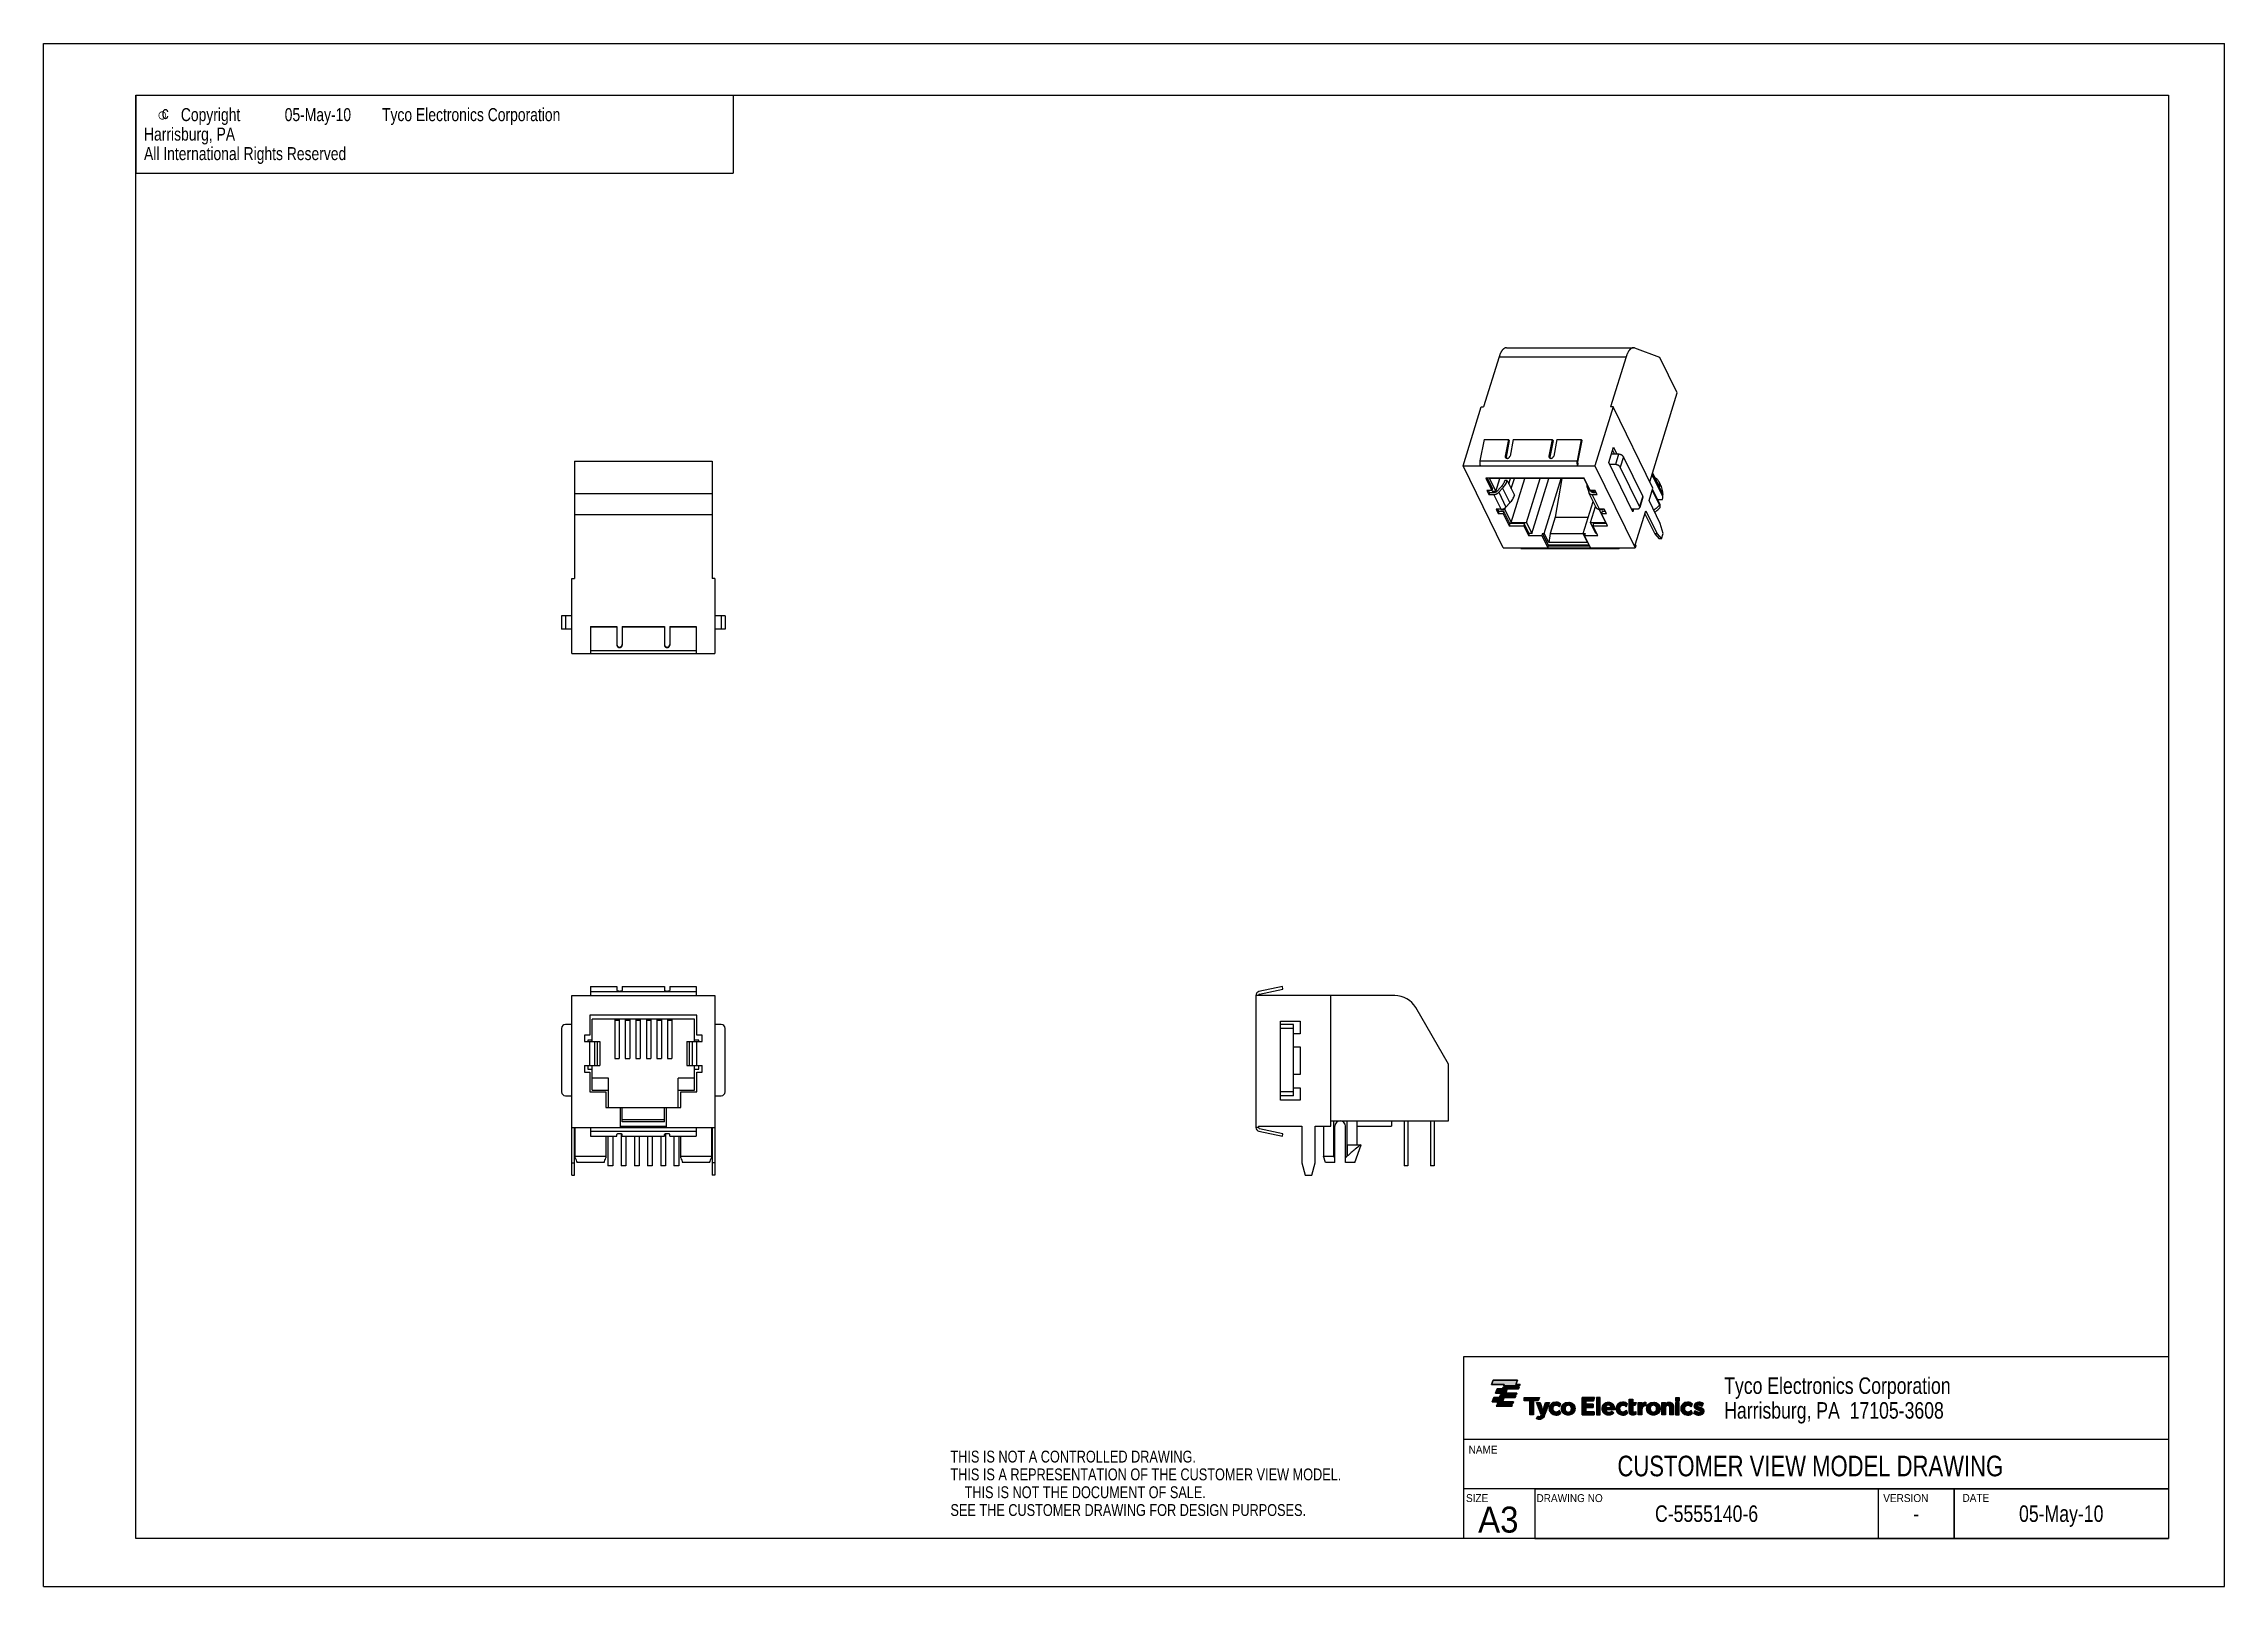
# Model space of a CAD drawing. Extents: x 0 to 420, y 0 to 297.
import ezdxf
from ezdxf.enums import TextEntityAlignment as Align

# ---------------------------------------------------------------- set-up
doc = ezdxf.new("R2010")
doc.units = 0
doc.header["$LTSCALE"] = 23.1
doc.layers.get('0').update_dxf_attribs({"linetype": 'CONTINUOUS'})
doc.layers.add('DRAFT_ENTITY', color=7, linetype='CONTINUOUS')
doc.layers.add('DTM_AXIS', color=7, linetype='CONTINUOUS')
doc.styles.get("Standard").update_dxf_attribs({"font": 'txt', "width": 0.95})
doc.styles.add('TEXTSTYLE_1', font='gdt', dxfattribs={"width": 0.8})
doc.styles.add('TEXTSTYLE_2', font='txt', dxfattribs={"width": 0.8})

msp = doc.modelspace()

# ---------------------------------------------------------------- texts
at = {"color": 2, "linetype": 'CONTINUOUS', "style": 'TEXTSTYLE_1'}
msp.add_text('e', height=2.5, dxfattribs=at).set_placement((21.85, 282.08))
at = {"color": 2, "linetype": 'CONTINUOUS', "style": 'TEXTSTYLE_2', "width": 0.8}
for s, height, p in [('c', 2.5, (22.75, 282.48)), ('Copyright ', 2.5, (26.43, 282.08)), ('05-May-10', 2.5, (46.43, 282.08)), (' Tyco Electronics Corporation', 2.5, (64.43, 282.08)), ('  All International Rights Reserved', 2.5, (17.85, 274.58)), ('  Harrisburg, PA', 2.5, (17.85, 278.33)), ('Tyco Electronics Corporation', 3.175, (323.67, 37.05)), ('Harrisburg, PA  17105-3608', 3.175, (323.67, 32.29)), ('THIS IS NOT A CONTROLLED DRAWING.', 2.286, (174.65, 23.84)), ('THIS IS A REPRESENTATION OF THE CUSTOMER VIEW MODEL.', 2.286, (174.65, 20.41)), ('    THIS IS NOT THE DOCUMENT OF SALE.', 2.286, (174.65, 16.98)), ('SEE THE CUSTOMER DRAWING FOR DESIGN PURPOSES.', 2.286, (174.65, 13.55))]:
    msp.add_text(s, height=height, dxfattribs=at).set_placement(p)
at = {"color": 2, "linetype": 'CONTINUOUS', "width": 0.95}
for s, height, p in [('NAME', 1.52, (274.44, 25.57)), ('SIZE', 1.52, (273.94, 16.23)), ('DRAWING NO', 1.52, (287.51, 16.23)), ('VERSION', 1.52, (354.3, 16.23)), ('DATE', 1.52, (369.56, 16.27)), ('A3', 5, (276.28, 10.35))]:
    msp.add_text(s, height=height, dxfattribs=at).set_placement(p)
at = {"color": 2, "linetype": 'CONTINUOUS', "style": 'TEXTSTYLE_2', "width": 0.8}
for s, height, p in [('CUSTOMER VIEW MODEL DRAWING', 3.968, (340.25, 21.19)), ('C-5555140-6', 3.18, (320.27, 12.41)), ('-', 3.18, (360.65, 12.41)), ('05-May-10', 3.18, (388.58, 12.41))]:
    msp.add_text(s, height=height, dxfattribs=at).set_placement(p, align=Align.CENTER)

# ---------------------------------------------------------------- blocks, each defined once
blk = doc.blocks.new('TE_H_SMALL_1CPOS_BL0', base_point=(299.3, 35.92))
at = {"linetype": 'CONTINUOUS'}
for points in [[(283.85, 39.72), (283.54, 38.89), (284.37, 38.89), (284.26, 38.61), (281.2, 38.61), (281.31, 38.89), (278.86, 38.89), (279.17, 39.72)], [(284.16, 38.33), (284.05, 38.04), (281.9, 38.04), (281.59, 37.21), (283.74, 37.21), (283.64, 36.93), (280.58, 36.93), (280.68, 37.21), (279.62, 37.21), (279.94, 38.05), (280.99, 38.05), (281.1, 38.33)], [(283.54, 36.65), (283.43, 36.37), (281.28, 36.37), (280.97, 35.53), (283.12, 35.53), (283.02, 35.25), (279.96, 35.25), (280.06, 35.53), (279, 35.53), (279.31, 36.37), (280.37, 36.37), (280.48, 36.65)], [(288.08, 36.37), (287.84, 35.72), (286.96, 35.72), (286.96, 33.01), (286.25, 33.01), (286.25, 35.72), (285.15, 35.72), (285.15, 36.37)], [(288.76, 33.81), (288.76, 33.81), (289.28, 35.42), (290, 35.42), (289.07, 32.95), (289.07, 32.94), (288.97, 32.73), (288.85, 32.54), (288.71, 32.39), (288.57, 32.27), (288.42, 32.19), (288.26, 32.14), (288.11, 32.12), (288, 32.13), (287.9, 32.14), (287.72, 32.19), (287.55, 32.26), (287.5, 32.29), (287.77, 32.79), (287.82, 32.76), (287.96, 32.71), (288.06, 32.69), (288.1, 32.69), (288.2, 32.72), (288.29, 32.78), (288.37, 32.87), (288.43, 33), (287.49, 35.42), (288.22, 35.42)], [(290.72, 34.49), (290.68, 34.36), (289.99, 34.21), (290, 34.4), (290.74, 34.54)], [(290.66, 34.22), (290.68, 34.08), (290.72, 33.94), (290.78, 33.83), (290.11, 33.67), (290.04, 33.84), (290, 34.02), (289.99, 34.21), (290.68, 34.36)], [(290.81, 34.65), (290.74, 34.54), (290, 34.4), (290.04, 34.58), (290.9, 34.74)], [(291, 34.81), (290.9, 34.74), (290.04, 34.58), (290.11, 34.75), (290.18, 34.88), (291.25, 34.88), (291.12, 34.86)], [(290.84, 33.75), (290.93, 33.66), (290.19, 33.51), (290.11, 33.67), (290.78, 33.83)], [(291.06, 35.45), (291.25, 35.47), (291.47, 35.46), (291.65, 35.42), (291.82, 35.36), (291.96, 35.28), (292.1, 35.18), (292.14, 35.14), (291.92, 34.57), (291.88, 34.62), (291.78, 34.72), (291.66, 34.8), (291.54, 34.85), (291.4, 34.88), (291.25, 34.88), (290.18, 34.88), (290.28, 35.03), (290.41, 35.16), (290.55, 35.27), (290.71, 35.35), (290.88, 35.42)], [(291.28, 33.55), (291.42, 33.56), (291.56, 33.6), (291.69, 33.66), (291.82, 33.74), (291.92, 33.84), (291.96, 33.88), (292.16, 33.33), (290.4, 33.27), (290.28, 33.4), (290.19, 33.51), (290.93, 33.66), (291.04, 33.6), (291.15, 33.56)], [(293.05, 34.47), (293.02, 34.38), (292.33, 34.21), (292.35, 34.4), (293.09, 34.56)], [(293.01, 34.22), (293.02, 34.11), (293.04, 34.01), (292.39, 33.83), (292.35, 34.02), (292.33, 34.21), (293.02, 34.38), (293.01, 34.27)], [(293.14, 34.64), (293.09, 34.56), (292.35, 34.4), (292.39, 34.58), (293.2, 34.71)], [(293.27, 34.77), (293.2, 34.71), (292.39, 34.58), (292.46, 34.76), (293.53, 34.87), (293.44, 34.85), (293.35, 34.82)], [(293.1, 33.87), (293.15, 33.79), (292.46, 33.66), (292.39, 33.83), (293.04, 34.01), (293.05, 33.96)], [(294.04, 35.41), (294.22, 35.34), (294.39, 35.25), (294.54, 35.14), (294.6, 35.07), (294.72, 34.93), (294.82, 34.77), (294.89, 34.59), (294.93, 34.41), (294.94, 34.22), (294.93, 34.03), (294.89, 33.84), (294.82, 33.67), (294.72, 33.51), (293.74, 33.55), (293.84, 33.57), (293.92, 33.61), (294, 33.65), (294.07, 33.71), (294.13, 33.78), (294.18, 33.86), (294.22, 33.95), (294.25, 34.05), (294.27, 34.15), (294.27, 34.21), (294.26, 34.31), (294.24, 34.41), (294.22, 34.47), (294.18, 34.56), (294.13, 34.64), (294.06, 34.71), (293.99, 34.77), (293.91, 34.82), (293.82, 34.85), (293.73, 34.87), (293.63, 34.88), (293.53, 34.87), (292.46, 34.76), (292.55, 34.92), (292.67, 35.07), (292.74, 35.13), (292.89, 35.25), (293.06, 35.34), (293.24, 35.41), (293.85, 35.45)], [(293.21, 33.71), (293.28, 33.66), (292.55, 33.5), (292.46, 33.66), (293.15, 33.79)], [(293.64, 33.55), (293.74, 33.55), (294.72, 33.51), (294.6, 33.36), (294.53, 33.29), (294.38, 33.17), (294.21, 33.08), (294.03, 33.01), (293.84, 32.97), (293.63, 32.96), (293.43, 32.97), (293.24, 33.01), (293.05, 33.08), (292.89, 33.17), (292.74, 33.29), (292.67, 33.35), (292.55, 33.5), (293.28, 33.66), (293.36, 33.61), (293.45, 33.57), (293.54, 33.55)], [(296.31, 33.01), (296.31, 36.37), (298.71, 36.37), (298.48, 35.75), (297, 35.75), (297, 35.06), (298.43, 35.06), (298.43, 34.44), (297, 34.44), (297, 33.63), (298.65, 33.63), (298.65, 33.01)], [(301.87, 34.41), (302.53, 34.31), (302.54, 34.15), (302.53, 34), (300.85, 33.98), (300.22, 33.82), (300.18, 34.01), (300.17, 34.21), (300.18, 34.41), (300.89, 34.58), (300.86, 34.5), (300.84, 34.41), (300.84, 34.41), (301.06, 34.41), (301.51, 34.41), (301.84, 34.41)], [(300.96, 34.71), (300.92, 34.65), (300.89, 34.58), (300.18, 34.41), (300.22, 34.59), (300.26, 34.69), (301.11, 34.85), (301.05, 34.81), (301, 34.77)], [(300.89, 33.84), (300.96, 33.73), (301.04, 33.64), (300.37, 33.49), (300.29, 33.65), (300.22, 33.82), (300.85, 33.98)], [(301.16, 34.88), (301.11, 34.85), (300.26, 34.69), (300.33, 34.86), (301.36, 34.92), (301.29, 34.91), (301.22, 34.9)], [(301.18, 35.45), (301.36, 35.47), (301.56, 35.45), (301.74, 35.42), (301.9, 35.35), (302.04, 35.27), (302.17, 35.16), (302.28, 35.04), (302.37, 34.89), (302.44, 34.72), (302.5, 34.52), (302.53, 34.31), (301.87, 34.41), (301.87, 34.42), (301.85, 34.51), (301.83, 34.59), (301.8, 34.65), (301.76, 34.72), (301.72, 34.77), (301.67, 34.81), (301.62, 34.85), (301.56, 34.88), (301.5, 34.9), (301.43, 34.91), (301.36, 34.92), (300.33, 34.86), (300.43, 35.02), (300.55, 35.15), (300.69, 35.26), (300.84, 35.35), (301, 35.41)], [(301.44, 33.51), (301.59, 33.52), (301.72, 33.55), (301.85, 33.62), (301.98, 33.71), (302.02, 33.75), (302.4, 33.42), (300.48, 33.35), (300.37, 33.49), (301.04, 33.64), (301.13, 33.57), (301.25, 33.53), (301.38, 33.51)], [(303.58, 34.49), (303.54, 34.36), (302.85, 34.21), (302.86, 34.4), (303.6, 34.54)], [(303.52, 34.22), (303.54, 34.08), (303.58, 33.94), (303.64, 33.83), (302.97, 33.67), (302.9, 33.84), (302.86, 34.02), (302.85, 34.21), (303.54, 34.36)], [(303.67, 34.65), (303.6, 34.54), (302.86, 34.4), (302.9, 34.58), (303.76, 34.74)], [(303.86, 34.81), (303.76, 34.74), (302.9, 34.58), (302.97, 34.75), (303.04, 34.88), (304.11, 34.88), (303.98, 34.86)], [(303.7, 33.75), (303.79, 33.66), (303.05, 33.51), (302.97, 33.67), (303.64, 33.83)], [(303.92, 35.45), (304.11, 35.47), (304.33, 35.46), (304.51, 35.42), (304.68, 35.36), (304.82, 35.28), (304.96, 35.18), (305, 35.14), (304.79, 34.57), (304.74, 34.62), (304.64, 34.72), (304.52, 34.8), (304.4, 34.85), (304.26, 34.88), (304.11, 34.88), (303.04, 34.88), (303.14, 35.03), (303.27, 35.16), (303.41, 35.27), (303.57, 35.35), (303.74, 35.42)], [(304.14, 33.55), (304.28, 33.56), (304.42, 33.6), (304.55, 33.66), (304.68, 33.74), (304.79, 33.84), (304.82, 33.88), (305.02, 33.33), (303.26, 33.27), (303.14, 33.4), (303.05, 33.51), (303.79, 33.66), (303.9, 33.6), (304.01, 33.56)], [(306.08, 35.42), (306.74, 35.42), (306.52, 34.84), (306.08, 34.84), (306.08, 33.81), (306.08, 33.73), (306.11, 33.66), (306.15, 33.61), (306.21, 33.58), (306.3, 33.57), (306.44, 33.59), (306.56, 33.62), (306.64, 33.66), (306.64, 33.11), (306.58, 33.08), (306.44, 33.02), (306.28, 32.98), (306.19, 32.97), (306.1, 32.97), (306.03, 32.97), (305.87, 32.99), (305.75, 33.03), (305.64, 33.08), (305.56, 33.15), (305.52, 33.2), (305.49, 33.25), (305.44, 33.36), (305.41, 33.51), (305.39, 33.69), (305.39, 36.04), (306.08, 36.04)], [(307.8, 34.94), (307.83, 34.99), (307.9, 35.13), (307.99, 35.24), (308.08, 35.32), (308.18, 35.39), (308.3, 35.44), (308.43, 35.46), (308.57, 35.47), (308.57, 34.77), (308.57, 34.75), (308.54, 34.75), (308.54, 34.75), (308.5, 34.75), (308.35, 34.74), (308.23, 34.7), (308.12, 34.65), (308.03, 34.57), (307.95, 34.48), (307.89, 34.38), (307.84, 34.24), (307.81, 34.09), (307.8, 33.9), (307.8, 33.04), (307.8, 33.01), (307.14, 33.01), (307.12, 33.01), (307.12, 35.35), (307.12, 35.42), (307.78, 35.42), (307.8, 35.42), (307.8, 34.95)], [(309.45, 34.47), (309.42, 34.38), (308.73, 34.21), (308.74, 34.4), (309.49, 34.56)], [(309.4, 34.22), (309.41, 34.11), (309.43, 34.01), (308.78, 33.83), (308.74, 34.02), (308.73, 34.21), (309.42, 34.38), (309.4, 34.27)], [(309.54, 34.64), (309.49, 34.56), (308.74, 34.4), (308.78, 34.58), (309.6, 34.71)], [(309.67, 34.77), (309.6, 34.71), (308.78, 34.58), (308.85, 34.76), (309.93, 34.87), (309.83, 34.85), (309.75, 34.82)], [(309.49, 33.87), (309.54, 33.79), (308.85, 33.66), (308.78, 33.83), (309.43, 34.01), (309.45, 33.96)], [(310.44, 35.41), (310.62, 35.34), (310.78, 35.25), (310.93, 35.14), (311, 35.07), (311.12, 34.93), (311.21, 34.77), (311.28, 34.59), (311.32, 34.41), (311.34, 34.22), (311.32, 34.03), (311.28, 33.84), (311.21, 33.67), (311.12, 33.51), (310.14, 33.55), (310.23, 33.57), (310.32, 33.61), (310.4, 33.65), (310.47, 33.71), (310.53, 33.78), (310.58, 33.86), (310.62, 33.95), (310.65, 34.05), (310.66, 34.15), (310.66, 34.21), (310.66, 34.31), (310.63, 34.41), (310.62, 34.47), (310.58, 34.56), (310.52, 34.64), (310.46, 34.71), (310.39, 34.77), (310.31, 34.82), (310.22, 34.85), (310.13, 34.87), (310.03, 34.88), (309.93, 34.87), (308.85, 34.76), (308.95, 34.92), (309.07, 35.07), (309.14, 35.13), (309.29, 35.25), (309.46, 35.34), (309.64, 35.41), (310.24, 35.45)], [(309.61, 33.71), (309.68, 33.66), (308.95, 33.5), (308.85, 33.66), (309.54, 33.79)], [(310.04, 33.55), (310.14, 33.55), (311.12, 33.51), (311, 33.36), (310.93, 33.29), (310.78, 33.17), (310.61, 33.08), (310.43, 33.01), (310.23, 32.97), (310.03, 32.96), (309.82, 32.97), (309.63, 33.01), (309.45, 33.08), (309.28, 33.17), (309.13, 33.29), (309.07, 33.35), (308.95, 33.5), (309.68, 33.66), (309.76, 33.61), (309.85, 33.57), (309.94, 33.55)], [(313.07, 35.47), (313.23, 35.46), (313.38, 35.42), (313.51, 35.36), (313.56, 35.33), (313.62, 35.28), (313.71, 35.19), (313.78, 35.07), (313.84, 34.93), (313.88, 34.77), (313.89, 34.59), (313.89, 34.57), (313.89, 33.01), (313.21, 33.01), (313.21, 34.36), (313.2, 34.45), (313.18, 34.57), (313.13, 34.67), (313.07, 34.75), (313, 34.8), (312.9, 34.83), (312.79, 34.85), (312.71, 34.84), (312.61, 34.81), (312.53, 34.77), (312.49, 34.74), (312.46, 34.7), (312.41, 34.61), (312.38, 34.5), (312.36, 34.36), (312.36, 33.01), (311.68, 33.01), (311.68, 35.42), (312.36, 35.42), (312.36, 35.08), (312.44, 35.17), (312.55, 35.28), (312.66, 35.36), (312.79, 35.42), (312.92, 35.46)], [(316.08, 34.49), (316.04, 34.36), (315.35, 34.21), (315.37, 34.4), (316.1, 34.54)], [(316.03, 34.22), (316.04, 34.08), (316.08, 33.94), (316.14, 33.83), (315.47, 33.67), (315.41, 33.84), (315.37, 34.02), (315.35, 34.21), (316.04, 34.36)], [(316.17, 34.65), (316.1, 34.54), (315.37, 34.4), (315.41, 34.58), (316.26, 34.74)], [(316.37, 34.81), (316.26, 34.74), (315.41, 34.58), (315.47, 34.75), (315.54, 34.88), (316.61, 34.88), (316.49, 34.86)], [(316.2, 33.75), (316.3, 33.66), (315.56, 33.51), (315.47, 33.67), (316.14, 33.83)], [(316.43, 35.45), (316.62, 35.47), (316.83, 35.46), (317.02, 35.42), (317.18, 35.36), (317.33, 35.28), (317.46, 35.18), (317.5, 35.14), (317.29, 34.57), (317.25, 34.62), (317.14, 34.72), (317.03, 34.8), (316.9, 34.85), (316.77, 34.88), (316.61, 34.88), (315.54, 34.88), (315.65, 35.03), (315.77, 35.16), (315.92, 35.27), (316.07, 35.35), (316.25, 35.42)], [(316.64, 33.55), (316.79, 33.56), (316.93, 33.6), (317.06, 33.66), (317.18, 33.74), (317.29, 33.84), (317.32, 33.88), (317.53, 33.33), (315.77, 33.27), (315.64, 33.4), (315.56, 33.51), (316.3, 33.66), (316.4, 33.6), (316.52, 33.56)], [(318.85, 33.5), (318.95, 33.5), (319.7, 33.46), (317.82, 33.31), (318.02, 33.82), (318.16, 33.72), (318.32, 33.63), (318.49, 33.56), (318.67, 33.51), (318.7, 33.51)], [(318.56, 34.84), (318.54, 34.82), (317.91, 34.68), (317.93, 34.83), (317.96, 34.96), (318.72, 34.92), (318.64, 34.9), (318.58, 34.87)], [(318.54, 34.7), (318.58, 34.66), (318.65, 34.61), (317.93, 34.55), (317.92, 34.61), (317.91, 34.68), (318.54, 34.82), (318.53, 34.76)], [(318.77, 34.56), (318.98, 34.48), (319.16, 34.42), (318.02, 34.32), (317.96, 34.43), (317.93, 34.55), (318.65, 34.61)], [(318.8, 35.45), (318.98, 35.44), (319.18, 35.4), (319.26, 35.38), (319.45, 35.31), (319.63, 35.22), (319.44, 34.7), (319.25, 34.8), (319.07, 34.87), (318.91, 34.92), (318.78, 34.93), (317.96, 34.96), (318.02, 35.08), (318.1, 35.18), (318.19, 35.27), (318.31, 35.35), (318.45, 35.4), (318.61, 35.44), (318.78, 35.45)], [(319.34, 34.35), (319.47, 34.27), (319.57, 34.19), (319.65, 34.1), (319.7, 34), (319.74, 33.88), (319.75, 33.82), (319.75, 33.75), (319.74, 33.6), (319.7, 33.46), (318.95, 33.5), (319.03, 33.53), (319.09, 33.57), (319.11, 33.59), (319.12, 33.62), (319.13, 33.68), (319.13, 33.71), (319.12, 33.74), (319.09, 33.78), (319.02, 33.83), (318.91, 33.88), (318.71, 33.94), (318.69, 33.94), (318.48, 34.01), (318.31, 34.08), (318.19, 34.15), (318.09, 34.23), (318.02, 34.32), (319.16, 34.42)], [(292.11, 33.27), (292.08, 33.25), (291.94, 33.14), (291.79, 33.06), (291.63, 33.01), (291.45, 32.97), (291.25, 32.96), (291.06, 32.97), (290.87, 33.01), (290.7, 33.07), (290.55, 33.16), (290.4, 33.27), (292.16, 33.33), (292.15, 33.31)], [(302.41, 33.4), (302.28, 33.27), (302.14, 33.16), (301.99, 33.07), (301.82, 33.01), (301.73, 32.99), (301.3, 32.96), (301.11, 32.99), (300.93, 33.05), (300.76, 33.13), (300.61, 33.23), (300.48, 33.35), (302.4, 33.42), (302.42, 33.41)], [(304.97, 33.27), (304.94, 33.25), (304.8, 33.14), (304.65, 33.06), (304.49, 33.01), (304.31, 32.97), (304.11, 32.96), (303.92, 32.97), (303.73, 33.01), (303.56, 33.07), (303.41, 33.16), (303.26, 33.27), (305.02, 33.33), (305.01, 33.31)], [(317.47, 33.27), (317.44, 33.25), (317.3, 33.14), (317.16, 33.06), (317, 33.01), (316.82, 32.97), (316.61, 32.96), (316.42, 32.97), (316.24, 33.01), (316.07, 33.07), (315.91, 33.16), (315.77, 33.27), (317.53, 33.33), (317.51, 33.31)], [(319.65, 33.35), (319.58, 33.24), (319.48, 33.16), (319.37, 33.08), (319.23, 33.03), (319.07, 32.99), (318.89, 32.97), (318.83, 32.97), (318.73, 32.97), (318.53, 32.99), (318.34, 33.04), (318.16, 33.11), (317.99, 33.2), (317.82, 33.31), (319.7, 33.46)]]:
    blk.add_hatch(color=2, dxfattribs=at).paths.add_polyline_path(points)
at = {"color": 2, "linetype": 'CONTINUOUS'}
for p, q in [((279.17, 39.72), (278.86, 38.89)), ((279.17, 39.72), (278.86, 38.89)), ((278.86, 38.89), (281.31, 38.89)), ((278.86, 38.89), (281.31, 38.89)), ((283.85, 39.72), (279.17, 39.72)), ((283.85, 39.72), (279.17, 39.72)), ((279.94, 38.05), (279.62, 37.21)), ((279.94, 38.05), (279.62, 37.21)), ((280.99, 38.05), (279.94, 38.05)), ((280.99, 38.05), (279.94, 38.05)), ((281.1, 38.33), (280.99, 38.05)), ((281.1, 38.33), (280.99, 38.05)), ((284.16, 38.33), (281.1, 38.33)), ((284.16, 38.33), (281.1, 38.33)), ((281.31, 38.89), (281.2, 38.61)), ((281.31, 38.89), (281.2, 38.61)), ((281.2, 38.61), (284.26, 38.61)), ((281.2, 38.61), (284.26, 38.61)), ((281.59, 37.21), (281.9, 38.04)), ((281.59, 37.21), (281.9, 38.04)), ((281.9, 38.04), (284.05, 38.04)), ((281.9, 38.04), (284.05, 38.04)), ((283.54, 38.89), (283.85, 39.72)), ((283.54, 38.89), (283.85, 39.72)), ((284.37, 38.89), (283.54, 38.89)), ((284.37, 38.89), (283.54, 38.89)), ((284.05, 38.04), (284.16, 38.33)), ((284.05, 38.04), (284.16, 38.33)), ((284.26, 38.61), (284.37, 38.89)), ((284.26, 38.61), (284.37, 38.89)), ((279.31, 36.37), (279, 35.53)), ((279.31, 36.37), (279, 35.53)), ((279, 35.53), (280.06, 35.53)), ((279, 35.53), (280.06, 35.53)), ((280.37, 36.37), (279.31, 36.37)), ((280.37, 36.37), (279.31, 36.37)), ((279.62, 37.21), (280.68, 37.21)), ((279.62, 37.21), (280.68, 37.21)), ((279.85, 34.97), (279.75, 34.69)), ((279.85, 34.97), (279.75, 34.69)), ((279.75, 34.69), (282.81, 34.69)), ((279.75, 34.69), (282.81, 34.69)), ((282.91, 34.97), (279.85, 34.97)), ((282.91, 34.97), (279.85, 34.97)), ((280.06, 35.53), (279.96, 35.25)), ((280.06, 35.53), (279.96, 35.25)), ((279.96, 35.25), (283.02, 35.25)), ((279.96, 35.25), (283.02, 35.25)), ((280.48, 36.65), (280.37, 36.37)), ((280.48, 36.65), (280.37, 36.37)), ((283.54, 36.65), (280.48, 36.65)), ((283.54, 36.65), (280.48, 36.65)), ((280.68, 37.21), (280.58, 36.93)), ((280.68, 37.21), (280.58, 36.93)), ((280.58, 36.93), (283.64, 36.93)), ((280.58, 36.93), (283.64, 36.93)), ((280.97, 35.53), (281.28, 36.37)), ((280.97, 35.53), (281.28, 36.37)), ((283.12, 35.53), (280.97, 35.53)), ((283.12, 35.53), (280.97, 35.53)), ((281.28, 36.37), (283.43, 36.37)), ((281.28, 36.37), (283.43, 36.37)), ((283.74, 37.21), (281.59, 37.21)), ((283.74, 37.21), (281.59, 37.21)), ((282.81, 34.69), (282.91, 34.97)), ((282.81, 34.69), (282.91, 34.97)), ((283.02, 35.25), (283.12, 35.53)), ((283.02, 35.25), (283.12, 35.53)), ((283.43, 36.37), (283.54, 36.65)), ((283.43, 36.37), (283.54, 36.65)), ((283.64, 36.93), (283.74, 37.21)), ((283.64, 36.93), (283.74, 37.21)), ((285.15, 36.37), (288.08, 36.37)), ((285.15, 35.72), (285.15, 36.37)), ((285.15, 35.72), (285.15, 36.37)), ((285.15, 36.37), (288.08, 36.37)), ((286.25, 35.72), (285.15, 35.72)), ((286.25, 35.72), (285.15, 35.72)), ((286.25, 33.01), (286.25, 35.72)), ((286.25, 33.01), (286.25, 35.72)), ((287.84, 35.72), (286.96, 35.72)), ((286.96, 35.72), (286.96, 33.01)), ((287.84, 35.72), (286.96, 35.72)), ((286.96, 35.72), (286.96, 33.01)), ((288.08, 36.37), (287.84, 35.72)), ((288.08, 36.37), (287.84, 35.72)), ((296.31, 36.37), (296.31, 33.01)), ((298.71, 36.37), (296.31, 36.37)), ((298.71, 36.37), (296.31, 36.37)), ((296.31, 36.37), (296.31, 33.01)), ((297, 35.06), (297, 35.75)), ((297, 35.75), (298.48, 35.75)), ((297, 35.06), (297, 35.75)), ((297, 35.75), (298.48, 35.75)), ((298.43, 35.06), (297, 35.06)), ((298.43, 35.06), (297, 35.06)), ((297, 33.63), (297, 34.44)), ((297, 34.44), (298.43, 34.44)), ((297, 33.63), (297, 34.44)), ((297, 34.44), (298.43, 34.44)), ((298.65, 33.63), (297, 33.63)), ((298.65, 33.63), (297, 33.63)), ((298.43, 34.44), (298.43, 35.06)), ((298.43, 34.44), (298.43, 35.06)), ((298.48, 35.75), (298.71, 36.37)), ((298.48, 35.75), (298.71, 36.37)), ((298.65, 33.01), (298.65, 33.63)), ((298.65, 33.01), (298.65, 33.63)), ((299.78, 36.36), (299.1, 36.36)), ((299.1, 36.36), (299.1, 33.01)), ((299.78, 36.36), (299.1, 36.36)), ((299.1, 36.36), (299.1, 33.01)), ((299.78, 33.01), (299.78, 36.36)), ((299.78, 33.01), (299.78, 36.36)), ((315.03, 36.3), (314.31, 36.3)), ((314.31, 36.3), (314.31, 35.69)), ((315.03, 36.3), (314.31, 36.3)), ((314.31, 36.3), (314.31, 35.69)), ((314.31, 35.69), (315.03, 35.69)), ((314.31, 35.69), (315.03, 35.69)), ((315.01, 35.42), (314.32, 35.42)), ((314.32, 35.42), (314.32, 33.01)), ((315.01, 35.42), (314.32, 35.42)), ((314.32, 35.42), (314.32, 33.01)), ((315.01, 33.01), (315.01, 35.42)), ((315.01, 33.01), (315.01, 35.42)), ((315.03, 35.69), (315.03, 36.3)), ((315.03, 35.69), (315.03, 36.3)), ((286.96, 33.01), (286.25, 33.01)), ((286.96, 33.01), (286.25, 33.01)), ((296.31, 33.01), (298.65, 33.01)), ((296.31, 33.01), (298.65, 33.01)), ((299.1, 33.01), (299.78, 33.01)), ((299.1, 33.01), (299.78, 33.01)), ((314.32, 33.01), (315.01, 33.01)), ((314.32, 33.01), (315.01, 33.01))]:
    blk.add_line(p, q, dxfattribs=at)
for points in [[(283.85, 39.72), (283.54, 38.89), (284.37, 38.89), (284.26, 38.61), (281.2, 38.61), (281.31, 38.89), (278.86, 38.89), (279.17, 39.72), (283.85, 39.72)], [(284.16, 38.33), (284.05, 38.04), (281.9, 38.04), (281.59, 37.21), (283.74, 37.21), (283.64, 36.93), (280.58, 36.93), (280.68, 37.21), (279.62, 37.21), (279.94, 38.05), (280.99, 38.05), (281.1, 38.33), (284.16, 38.33)], [(283.54, 36.65), (283.43, 36.37), (281.28, 36.37), (280.97, 35.53), (283.12, 35.53), (283.02, 35.25), (279.96, 35.25), (280.06, 35.53), (279, 35.53), (279.31, 36.37), (280.37, 36.37), (280.48, 36.65), (283.54, 36.65)], [(288.08, 36.37), (287.84, 35.72), (286.96, 35.72), (286.96, 33.01), (286.25, 33.01), (286.25, 35.72), (285.15, 35.72), (285.15, 36.37), (288.08, 36.37)], [(288.76, 33.81), (288.76, 33.81), (289.28, 35.42), (290, 35.42), (289.07, 32.95), (289.07, 32.94), (288.97, 32.73), (288.85, 32.54), (288.71, 32.39), (288.57, 32.27), (288.42, 32.19), (288.26, 32.14), (288.11, 32.12), (288, 32.13), (287.9, 32.14), (287.72, 32.19), (287.55, 32.26), (287.5, 32.29), (287.77, 32.79), (287.82, 32.76), (287.96, 32.71), (288.06, 32.69), (288.1, 32.69), (288.2, 32.72), (288.29, 32.78), (288.37, 32.87), (288.43, 33), (287.49, 35.42), (288.22, 35.42), (288.76, 33.81)], [(290.72, 34.49), (290.68, 34.36), (289.99, 34.21), (290, 34.4), (290.74, 34.54), (290.72, 34.49)], [(290.66, 34.22), (290.68, 34.08), (290.72, 33.94), (290.78, 33.83), (290.11, 33.67), (290.04, 33.84), (290, 34.02), (289.99, 34.21), (290.68, 34.36), (290.66, 34.22)], [(290.81, 34.65), (290.74, 34.54), (290, 34.4), (290.04, 34.58), (290.9, 34.74), (290.81, 34.65)], [(291, 34.81), (290.9, 34.74), (290.04, 34.58), (290.11, 34.75), (290.18, 34.88), (291.25, 34.88), (291.12, 34.86), (291, 34.81)], [(290.84, 33.75), (290.93, 33.66), (290.19, 33.51), (290.11, 33.67), (290.78, 33.83), (290.84, 33.75)], [(291.06, 35.45), (291.25, 35.47), (291.47, 35.46), (291.65, 35.42), (291.82, 35.36), (291.96, 35.28), (292.1, 35.18), (292.14, 35.14), (291.92, 34.57), (291.88, 34.62), (291.78, 34.72), (291.66, 34.8), (291.54, 34.85), (291.4, 34.88), (291.25, 34.88), (290.18, 34.88), (290.28, 35.03), (290.41, 35.16), (290.55, 35.27), (290.71, 35.35), (290.88, 35.42), (291.06, 35.45)], [(291.28, 33.55), (291.42, 33.56), (291.56, 33.6), (291.69, 33.66), (291.82, 33.74), (291.92, 33.84), (291.96, 33.88), (292.16, 33.33), (290.4, 33.27), (290.28, 33.4), (290.19, 33.51), (290.93, 33.66), (291.04, 33.6), (291.15, 33.56), (291.28, 33.55)], [(293.05, 34.47), (293.02, 34.38), (292.33, 34.21), (292.35, 34.4), (293.09, 34.56), (293.05, 34.47)], [(293.01, 34.22), (293.02, 34.11), (293.04, 34.01), (292.39, 33.83), (292.35, 34.02), (292.33, 34.21), (293.02, 34.38), (293.01, 34.27), (293.01, 34.22)], [(293.14, 34.64), (293.09, 34.56), (292.35, 34.4), (292.39, 34.58), (293.2, 34.71), (293.14, 34.64)], [(293.27, 34.77), (293.2, 34.71), (292.39, 34.58), (292.46, 34.76), (293.53, 34.87), (293.44, 34.85), (293.35, 34.82), (293.27, 34.77)], [(293.1, 33.87), (293.15, 33.79), (292.46, 33.66), (292.39, 33.83), (293.04, 34.01), (293.05, 33.96), (293.1, 33.87)], [(294.04, 35.41), (294.22, 35.34), (294.39, 35.25), (294.54, 35.14), (294.6, 35.07), (294.72, 34.93), (294.82, 34.77), (294.89, 34.59), (294.93, 34.41), (294.94, 34.22), (294.93, 34.03), (294.89, 33.84), (294.82, 33.67), (294.72, 33.51), (293.74, 33.55), (293.84, 33.57), (293.92, 33.61), (294, 33.65), (294.07, 33.71), (294.13, 33.78), (294.18, 33.86), (294.22, 33.95), (294.25, 34.05), (294.27, 34.15), (294.27, 34.21), (294.26, 34.31), (294.24, 34.41), (294.22, 34.47), (294.18, 34.56), (294.13, 34.64), (294.06, 34.71), (293.99, 34.77), (293.91, 34.82), (293.82, 34.85), (293.73, 34.87), (293.63, 34.88), (293.53, 34.87), (292.46, 34.76), (292.55, 34.92), (292.67, 35.07), (292.74, 35.13), (292.89, 35.25), (293.06, 35.34), (293.24, 35.41), (293.85, 35.45), (294.04, 35.41)], [(293.21, 33.71), (293.28, 33.66), (292.55, 33.5), (292.46, 33.66), (293.15, 33.79), (293.21, 33.71)], [(293.64, 33.55), (293.74, 33.55), (294.72, 33.51), (294.6, 33.36), (294.53, 33.29), (294.38, 33.17), (294.21, 33.08), (294.03, 33.01), (293.84, 32.97), (293.63, 32.96), (293.43, 32.97), (293.24, 33.01), (293.05, 33.08), (292.89, 33.17), (292.74, 33.29), (292.67, 33.35), (292.55, 33.5), (293.28, 33.66), (293.36, 33.61), (293.45, 33.57), (293.54, 33.55), (293.64, 33.55)], [(296.31, 33.01), (296.31, 36.37), (298.71, 36.37), (298.48, 35.75), (297, 35.75), (297, 35.06), (298.43, 35.06), (298.43, 34.44), (297, 34.44), (297, 33.63), (298.65, 33.63), (298.65, 33.01), (296.31, 33.01)], [(301.87, 34.41), (302.53, 34.31), (302.54, 34.15), (302.53, 34), (300.85, 33.98), (300.22, 33.82), (300.18, 34.01), (300.17, 34.21), (300.18, 34.41), (300.89, 34.58), (300.86, 34.5), (300.84, 34.41), (300.84, 34.41), (301.06, 34.41), (301.51, 34.41), (301.84, 34.41), (301.87, 34.41)], [(300.96, 34.71), (300.92, 34.65), (300.89, 34.58), (300.18, 34.41), (300.22, 34.59), (300.26, 34.69), (301.11, 34.85), (301.05, 34.81), (301, 34.77), (300.96, 34.71)], [(300.89, 33.84), (300.96, 33.73), (301.04, 33.64), (300.37, 33.49), (300.29, 33.65), (300.22, 33.82), (300.85, 33.98), (300.89, 33.84)], [(301.16, 34.88), (301.11, 34.85), (300.26, 34.69), (300.33, 34.86), (301.36, 34.92), (301.29, 34.91), (301.22, 34.9), (301.16, 34.88)], [(301.18, 35.45), (301.36, 35.47), (301.56, 35.45), (301.74, 35.42), (301.9, 35.35), (302.04, 35.27), (302.17, 35.16), (302.28, 35.04), (302.37, 34.89), (302.44, 34.72), (302.5, 34.52), (302.53, 34.31), (301.87, 34.41), (301.87, 34.42), (301.85, 34.51), (301.83, 34.59), (301.8, 34.65), (301.76, 34.72), (301.72, 34.77), (301.67, 34.81), (301.62, 34.85), (301.56, 34.88), (301.5, 34.9), (301.43, 34.91), (301.36, 34.92), (300.33, 34.86), (300.43, 35.02), (300.55, 35.15), (300.69, 35.26), (300.84, 35.35), (301, 35.41), (301.18, 35.45)], [(301.44, 33.51), (301.59, 33.52), (301.72, 33.55), (301.85, 33.62), (301.98, 33.71), (302.02, 33.75), (302.4, 33.42), (300.48, 33.35), (300.37, 33.49), (301.04, 33.64), (301.13, 33.57), (301.25, 33.53), (301.38, 33.51), (301.44, 33.51)], [(303.58, 34.49), (303.54, 34.36), (302.85, 34.21), (302.86, 34.4), (303.6, 34.54), (303.58, 34.49)], [(303.52, 34.22), (303.54, 34.08), (303.58, 33.94), (303.64, 33.83), (302.97, 33.67), (302.9, 33.84), (302.86, 34.02), (302.85, 34.21), (303.54, 34.36), (303.52, 34.22)], [(303.67, 34.65), (303.6, 34.54), (302.86, 34.4), (302.9, 34.58), (303.76, 34.74), (303.67, 34.65)], [(303.86, 34.81), (303.76, 34.74), (302.9, 34.58), (302.97, 34.75), (303.04, 34.88), (304.11, 34.88), (303.98, 34.86), (303.86, 34.81)], [(303.7, 33.75), (303.79, 33.66), (303.05, 33.51), (302.97, 33.67), (303.64, 33.83), (303.7, 33.75)], [(303.92, 35.45), (304.11, 35.47), (304.33, 35.46), (304.51, 35.42), (304.68, 35.36), (304.82, 35.28), (304.96, 35.18), (305, 35.14), (304.79, 34.57), (304.74, 34.62), (304.64, 34.72), (304.52, 34.8), (304.4, 34.85), (304.26, 34.88), (304.11, 34.88), (303.04, 34.88), (303.14, 35.03), (303.27, 35.16), (303.41, 35.27), (303.57, 35.35), (303.74, 35.42), (303.92, 35.45)], [(304.14, 33.55), (304.28, 33.56), (304.42, 33.6), (304.55, 33.66), (304.68, 33.74), (304.79, 33.84), (304.82, 33.88), (305.02, 33.33), (303.26, 33.27), (303.14, 33.4), (303.05, 33.51), (303.79, 33.66), (303.9, 33.6), (304.01, 33.56), (304.14, 33.55)], [(306.08, 35.42), (306.74, 35.42), (306.52, 34.84), (306.08, 34.84), (306.08, 33.81), (306.08, 33.73), (306.11, 33.66), (306.15, 33.61), (306.21, 33.58), (306.3, 33.57), (306.44, 33.59), (306.56, 33.62), (306.64, 33.66), (306.64, 33.11), (306.58, 33.08), (306.44, 33.02), (306.28, 32.98), (306.19, 32.97), (306.1, 32.97), (306.03, 32.97), (305.87, 32.99), (305.75, 33.03), (305.64, 33.08), (305.56, 33.15), (305.52, 33.2), (305.49, 33.25), (305.44, 33.36), (305.41, 33.51), (305.39, 33.69), (305.39, 36.04), (306.08, 36.04), (306.08, 35.42)], [(307.8, 34.94), (307.83, 34.99), (307.9, 35.13), (307.99, 35.24), (308.08, 35.32), (308.18, 35.39), (308.3, 35.44), (308.43, 35.46), (308.57, 35.47), (308.57, 34.77), (308.57, 34.75), (308.54, 34.75), (308.54, 34.75), (308.5, 34.75), (308.35, 34.74), (308.23, 34.7), (308.12, 34.65), (308.03, 34.57), (307.95, 34.48), (307.89, 34.38), (307.84, 34.24), (307.81, 34.09), (307.8, 33.9), (307.8, 33.04), (307.8, 33.01), (307.14, 33.01), (307.12, 33.01), (307.12, 35.35), (307.12, 35.42), (307.78, 35.42), (307.8, 35.42), (307.8, 34.95), (307.8, 34.94)], [(309.45, 34.47), (309.42, 34.38), (308.73, 34.21), (308.74, 34.4), (309.49, 34.56), (309.45, 34.47)], [(309.4, 34.22), (309.41, 34.11), (309.43, 34.01), (308.78, 33.83), (308.74, 34.02), (308.73, 34.21), (309.42, 34.38), (309.4, 34.27), (309.4, 34.22)], [(309.54, 34.64), (309.49, 34.56), (308.74, 34.4), (308.78, 34.58), (309.6, 34.71), (309.54, 34.64)], [(309.67, 34.77), (309.6, 34.71), (308.78, 34.58), (308.85, 34.76), (309.93, 34.87), (309.83, 34.85), (309.75, 34.82), (309.67, 34.77)], [(309.49, 33.87), (309.54, 33.79), (308.85, 33.66), (308.78, 33.83), (309.43, 34.01), (309.45, 33.96), (309.49, 33.87)], [(310.44, 35.41), (310.62, 35.34), (310.78, 35.25), (310.93, 35.14), (311, 35.07), (311.12, 34.93), (311.21, 34.77), (311.28, 34.59), (311.32, 34.41), (311.34, 34.22), (311.32, 34.03), (311.28, 33.84), (311.21, 33.67), (311.12, 33.51), (310.14, 33.55), (310.23, 33.57), (310.32, 33.61), (310.4, 33.65), (310.47, 33.71), (310.53, 33.78), (310.58, 33.86), (310.62, 33.95), (310.65, 34.05), (310.66, 34.15), (310.66, 34.21), (310.66, 34.31), (310.63, 34.41), (310.62, 34.47), (310.58, 34.56), (310.52, 34.64), (310.46, 34.71), (310.39, 34.77), (310.31, 34.82), (310.22, 34.85), (310.13, 34.87), (310.03, 34.88), (309.93, 34.87), (308.85, 34.76), (308.95, 34.92), (309.07, 35.07), (309.14, 35.13), (309.29, 35.25), (309.46, 35.34), (309.64, 35.41), (310.24, 35.45), (310.44, 35.41)], [(309.61, 33.71), (309.68, 33.66), (308.95, 33.5), (308.85, 33.66), (309.54, 33.79), (309.61, 33.71)], [(310.04, 33.55), (310.14, 33.55), (311.12, 33.51), (311, 33.36), (310.93, 33.29), (310.78, 33.17), (310.61, 33.08), (310.43, 33.01), (310.23, 32.97), (310.03, 32.96), (309.82, 32.97), (309.63, 33.01), (309.45, 33.08), (309.28, 33.17), (309.13, 33.29), (309.07, 33.35), (308.95, 33.5), (309.68, 33.66), (309.76, 33.61), (309.85, 33.57), (309.94, 33.55), (310.04, 33.55)], [(313.07, 35.47), (313.23, 35.46), (313.38, 35.42), (313.51, 35.36), (313.56, 35.33), (313.62, 35.28), (313.71, 35.19), (313.78, 35.07), (313.84, 34.93), (313.88, 34.77), (313.89, 34.59), (313.89, 34.57), (313.89, 33.01), (313.21, 33.01), (313.21, 34.36), (313.2, 34.45), (313.18, 34.57), (313.13, 34.67), (313.07, 34.75), (313, 34.8), (312.9, 34.83), (312.79, 34.85), (312.71, 34.84), (312.61, 34.81), (312.53, 34.77), (312.49, 34.74), (312.46, 34.7), (312.41, 34.61), (312.38, 34.5), (312.36, 34.36), (312.36, 33.01), (311.68, 33.01), (311.68, 35.42), (312.36, 35.42), (312.36, 35.08), (312.44, 35.17), (312.55, 35.28), (312.66, 35.36), (312.79, 35.42), (312.92, 35.46), (313.07, 35.47)], [(316.08, 34.49), (316.04, 34.36), (315.35, 34.21), (315.37, 34.4), (316.1, 34.54), (316.08, 34.49)], [(316.03, 34.22), (316.04, 34.08), (316.08, 33.94), (316.14, 33.83), (315.47, 33.67), (315.41, 33.84), (315.37, 34.02), (315.35, 34.21), (316.04, 34.36), (316.03, 34.22)], [(316.17, 34.65), (316.1, 34.54), (315.37, 34.4), (315.41, 34.58), (316.26, 34.74), (316.17, 34.65)], [(316.37, 34.81), (316.26, 34.74), (315.41, 34.58), (315.47, 34.75), (315.54, 34.88), (316.61, 34.88), (316.49, 34.86), (316.37, 34.81)], [(316.2, 33.75), (316.3, 33.66), (315.56, 33.51), (315.47, 33.67), (316.14, 33.83), (316.2, 33.75)], [(316.43, 35.45), (316.62, 35.47), (316.83, 35.46), (317.02, 35.42), (317.18, 35.36), (317.33, 35.28), (317.46, 35.18), (317.5, 35.14), (317.29, 34.57), (317.25, 34.62), (317.14, 34.72), (317.03, 34.8), (316.9, 34.85), (316.77, 34.88), (316.61, 34.88), (315.54, 34.88), (315.65, 35.03), (315.77, 35.16), (315.92, 35.27), (316.07, 35.35), (316.25, 35.42), (316.43, 35.45)], [(316.64, 33.55), (316.79, 33.56), (316.93, 33.6), (317.06, 33.66), (317.18, 33.74), (317.29, 33.84), (317.32, 33.88), (317.53, 33.33), (315.77, 33.27), (315.64, 33.4), (315.56, 33.51), (316.3, 33.66), (316.4, 33.6), (316.52, 33.56), (316.64, 33.55)], [(318.85, 33.5), (318.95, 33.5), (319.7, 33.46), (317.82, 33.31), (318.02, 33.82), (318.16, 33.72), (318.32, 33.63), (318.49, 33.56), (318.67, 33.51), (318.7, 33.51), (318.85, 33.5)], [(318.56, 34.84), (318.54, 34.82), (317.91, 34.68), (317.93, 34.83), (317.96, 34.96), (318.72, 34.92), (318.64, 34.9), (318.58, 34.87), (318.56, 34.84)], [(318.54, 34.7), (318.58, 34.66), (318.65, 34.61), (317.93, 34.55), (317.92, 34.61), (317.91, 34.68), (318.54, 34.82), (318.53, 34.76), (318.54, 34.7)], [(318.77, 34.56), (318.98, 34.48), (319.16, 34.42), (318.02, 34.32), (317.96, 34.43), (317.93, 34.55), (318.65, 34.61), (318.77, 34.56)], [(318.8, 35.45), (318.98, 35.44), (319.18, 35.4), (319.26, 35.38), (319.45, 35.31), (319.63, 35.22), (319.44, 34.7), (319.25, 34.8), (319.07, 34.87), (318.91, 34.92), (318.78, 34.93), (317.96, 34.96), (318.02, 35.08), (318.1, 35.18), (318.19, 35.27), (318.31, 35.35), (318.45, 35.4), (318.61, 35.44), (318.78, 35.45), (318.8, 35.45)], [(319.34, 34.35), (319.47, 34.27), (319.57, 34.19), (319.65, 34.1), (319.7, 34), (319.74, 33.88), (319.75, 33.82), (319.75, 33.75), (319.74, 33.6), (319.7, 33.46), (318.95, 33.5), (319.03, 33.53), (319.09, 33.57), (319.11, 33.59), (319.12, 33.62), (319.13, 33.68), (319.13, 33.71), (319.12, 33.74), (319.09, 33.78), (319.02, 33.83), (318.91, 33.88), (318.71, 33.94), (318.69, 33.94), (318.48, 34.01), (318.31, 34.08), (318.19, 34.15), (318.09, 34.23), (318.02, 34.32), (319.16, 34.42), (319.34, 34.35)], [(292.11, 33.27), (292.08, 33.25), (291.94, 33.14), (291.79, 33.06), (291.63, 33.01), (291.45, 32.97), (291.25, 32.96), (291.06, 32.97), (290.87, 33.01), (290.7, 33.07), (290.55, 33.16), (290.4, 33.27), (292.16, 33.33), (292.15, 33.31), (292.11, 33.27)], [(302.41, 33.4), (302.28, 33.27), (302.14, 33.16), (301.99, 33.07), (301.82, 33.01), (301.73, 32.99), (301.3, 32.96), (301.11, 32.99), (300.93, 33.05), (300.76, 33.13), (300.61, 33.23), (300.48, 33.35), (302.4, 33.42), (302.42, 33.41), (302.41, 33.4)], [(304.97, 33.27), (304.94, 33.25), (304.8, 33.14), (304.65, 33.06), (304.49, 33.01), (304.31, 32.97), (304.11, 32.96), (303.92, 32.97), (303.73, 33.01), (303.56, 33.07), (303.41, 33.16), (303.26, 33.27), (305.02, 33.33), (305.01, 33.31), (304.97, 33.27)], [(317.47, 33.27), (317.44, 33.25), (317.3, 33.14), (317.16, 33.06), (317, 33.01), (316.82, 32.97), (316.61, 32.96), (316.42, 32.97), (316.24, 33.01), (316.07, 33.07), (315.91, 33.16), (315.77, 33.27), (317.53, 33.33), (317.51, 33.31), (317.47, 33.27)], [(319.65, 33.35), (319.58, 33.24), (319.48, 33.16), (319.37, 33.08), (319.23, 33.03), (319.07, 32.99), (318.89, 32.97), (318.83, 32.97), (318.73, 32.97), (318.53, 32.99), (318.34, 33.04), (318.16, 33.11), (317.99, 33.2), (317.82, 33.31), (319.7, 33.46), (319.65, 33.35)]]:
    blk.add_lwpolyline(points, dxfattribs=at)
for points, knots in [([(288.76, 33.81), (288.76, 33.81), (288.22, 35.42), (288.22, 35.42), (288.22, 35.42), (287.49, 35.42), (287.49, 35.42), (287.49, 35.42), (288.43, 33), (288.43, 33), (288.35, 32.76), (288.18, 32.69), (288.06, 32.69), (287.97, 32.69), (287.86, 32.73), (287.77, 32.79), (287.77, 32.79), (287.5, 32.29), (287.5, 32.29), (287.68, 32.19), (287.86, 32.12), (288.11, 32.12), (288.52, 32.12), (288.89, 32.46), (289.07, 32.95), (289.07, 32.95), (290, 35.42), (290, 35.42), (290, 35.42), (289.28, 35.42), (289.28, 35.42), (289.28, 35.42), (288.76, 33.81), (288.76, 33.81), (288.76, 33.81), (288.76, 33.81), (288.76, 33.81)], [0, 0, 0, 0, 1, 1, 1, 2, 2, 2, 3, 3, 3, 4, 4, 4, 5, 5, 5, 6, 6, 6, 7, 7, 7, 8, 8, 8, 9, 9, 9, 10, 10, 10, 11, 11, 11, 12, 12, 12, 12]), ([(288.76, 33.81), (288.76, 33.81), (288.22, 35.42), (288.22, 35.42), (288.22, 35.42), (287.49, 35.42), (287.49, 35.42), (287.49, 35.42), (288.43, 33), (288.43, 33), (288.35, 32.76), (288.18, 32.69), (288.06, 32.69), (287.97, 32.69), (287.86, 32.73), (287.77, 32.79), (287.77, 32.79), (287.5, 32.29), (287.5, 32.29), (287.68, 32.19), (287.86, 32.12), (288.11, 32.12), (288.52, 32.12), (288.89, 32.46), (289.07, 32.95), (289.07, 32.95), (290, 35.42), (290, 35.42), (290, 35.42), (289.28, 35.42), (289.28, 35.42), (289.28, 35.42), (288.76, 33.81), (288.76, 33.81), (288.76, 33.81), (288.76, 33.81), (288.76, 33.81)], [0, 0, 0, 0, 1, 1, 1, 2, 2, 2, 3, 3, 3, 4, 4, 4, 5, 5, 5, 6, 6, 6, 7, 7, 7, 8, 8, 8, 9, 9, 9, 10, 10, 10, 11, 11, 11, 12, 12, 12, 12]), ([(292.16, 33.33), (292.16, 33.32), (292.15, 33.32), (292.15, 33.31), (292.14, 33.3), (292.12, 33.29), (292.11, 33.27), (291.9, 33.08), (291.65, 32.96), (291.25, 32.96), (290.52, 32.96), (289.99, 33.51), (289.99, 34.21), (289.99, 34.9), (290.52, 35.47), (291.25, 35.47), (291.66, 35.47), (291.93, 35.35), (292.14, 35.14), (292.14, 35.14), (291.92, 34.57), (291.92, 34.57), (291.77, 34.76), (291.56, 34.9), (291.25, 34.88), (290.91, 34.85), (290.66, 34.58), (290.66, 34.22), (290.66, 33.84), (290.93, 33.55), (291.28, 33.55), (291.6, 33.55), (291.84, 33.73), (291.96, 33.88), (291.96, 33.88), (292.16, 33.33), (292.16, 33.33)], [0, 0, 0, 0, 1, 1, 1, 2, 2, 2, 3, 3, 3, 4, 4, 4, 5, 5, 5, 6, 6, 6, 7, 7, 7, 8, 8, 8, 9, 9, 9, 10, 10, 10, 11, 11, 11, 12, 12, 12, 12]), ([(292.16, 33.33), (292.16, 33.32), (292.15, 33.32), (292.15, 33.31), (292.14, 33.3), (292.12, 33.29), (292.11, 33.27), (291.9, 33.08), (291.65, 32.96), (291.25, 32.96), (290.52, 32.96), (289.99, 33.51), (289.99, 34.21), (289.99, 34.9), (290.52, 35.47), (291.25, 35.47), (291.66, 35.47), (291.93, 35.35), (292.14, 35.14), (292.14, 35.14), (291.92, 34.57), (291.92, 34.57), (291.77, 34.76), (291.56, 34.9), (291.25, 34.88), (290.91, 34.85), (290.66, 34.58), (290.66, 34.22), (290.66, 33.84), (290.93, 33.55), (291.28, 33.55), (291.6, 33.55), (291.84, 33.73), (291.96, 33.88), (291.96, 33.88), (292.16, 33.33), (292.16, 33.33)], [0, 0, 0, 0, 1, 1, 1, 2, 2, 2, 3, 3, 3, 4, 4, 4, 5, 5, 5, 6, 6, 6, 7, 7, 7, 8, 8, 8, 9, 9, 9, 10, 10, 10, 11, 11, 11, 12, 12, 12, 12]), ([(293.64, 35.47), (292.89, 35.47), (292.33, 34.91), (292.33, 34.21), (292.33, 33.51), (292.89, 32.96), (293.63, 32.96), (294.39, 32.96), (294.94, 33.52), (294.94, 34.22), (294.94, 34.91), (294.39, 35.47), (293.64, 35.47)], [0, 0, 0, 0, 1, 1, 1, 2, 2, 2, 3, 3, 3, 4, 4, 4, 4]), ([(293.64, 35.47), (292.89, 35.47), (292.33, 34.91), (292.33, 34.21), (292.33, 33.51), (292.89, 32.96), (293.63, 32.96), (294.39, 32.96), (294.94, 33.52), (294.94, 34.22), (294.94, 34.91), (294.39, 35.47), (293.64, 35.47)], [0, 0, 0, 0, 1, 1, 1, 2, 2, 2, 3, 3, 3, 4, 4, 4, 4]), ([(293.64, 33.55), (293.26, 33.55), (293.01, 33.85), (293.01, 34.22), (293.01, 34.58), (293.24, 34.88), (293.63, 34.88), (294.01, 34.88), (294.27, 34.57), (294.27, 34.21), (294.27, 33.85), (294.03, 33.55), (293.64, 33.55)], [0, 0, 0, 0, 1, 1, 1, 2, 2, 2, 3, 3, 3, 4, 4, 4, 4]), ([(293.64, 33.55), (293.26, 33.55), (293.01, 33.85), (293.01, 34.22), (293.01, 34.58), (293.24, 34.88), (293.63, 34.88), (294.01, 34.88), (294.27, 34.57), (294.27, 34.21), (294.27, 33.85), (294.03, 33.55), (293.64, 33.55)], [0, 0, 0, 0, 1, 1, 1, 2, 2, 2, 3, 3, 3, 4, 4, 4, 4]), ([(301.36, 35.47), (300.66, 35.47), (300.17, 34.9), (300.17, 34.21), (300.17, 33.46), (300.71, 32.96), (301.43, 32.96), (301.87, 32.96), (302.19, 33.13), (302.42, 33.41), (302.42, 33.41), (302.02, 33.75), (302.02, 33.75), (301.84, 33.58), (301.67, 33.51), (301.44, 33.51), (301.13, 33.51), (300.92, 33.67), (300.85, 33.98), (300.85, 33.98), (302.53, 33.98), (302.53, 33.98), (302.53, 34.04), (302.54, 34.09), (302.54, 34.15), (302.54, 34.84), (302.17, 35.47), (301.36, 35.47)], [0, 0, 0, 0, 1, 1, 1, 2, 2, 2, 3, 3, 3, 4, 4, 4, 5, 5, 5, 6, 6, 6, 7, 7, 7, 8, 8, 8, 9, 9, 9, 9]), ([(301.36, 35.47), (300.66, 35.47), (300.17, 34.9), (300.17, 34.21), (300.17, 33.46), (300.71, 32.96), (301.43, 32.96), (301.87, 32.96), (302.19, 33.13), (302.42, 33.41), (302.42, 33.41), (302.02, 33.75), (302.02, 33.75), (301.84, 33.58), (301.67, 33.51), (301.44, 33.51), (301.13, 33.51), (300.92, 33.67), (300.85, 33.98), (300.85, 33.98), (302.53, 33.98), (302.53, 33.98), (302.53, 34.04), (302.54, 34.09), (302.54, 34.15), (302.54, 34.84), (302.17, 35.47), (301.36, 35.47)], [0, 0, 0, 0, 1, 1, 1, 2, 2, 2, 3, 3, 3, 4, 4, 4, 5, 5, 5, 6, 6, 6, 7, 7, 7, 8, 8, 8, 9, 9, 9, 9]), ([(300.84, 34.41), (300.89, 34.72), (301.08, 34.92), (301.36, 34.92), (301.65, 34.92), (301.83, 34.71), (301.87, 34.41), (301.87, 34.41), (300.84, 34.41), (300.84, 34.41)], [0, 0, 0, 0, 1, 1, 1, 2, 2, 2, 3, 3, 3, 3]), ([(300.84, 34.41), (300.89, 34.72), (301.08, 34.92), (301.36, 34.92), (301.65, 34.92), (301.83, 34.71), (301.87, 34.41), (301.87, 34.41), (300.84, 34.41), (300.84, 34.41)], [0, 0, 0, 0, 1, 1, 1, 2, 2, 2, 3, 3, 3, 3]), ([(305.02, 33.33), (305.02, 33.32), (305.01, 33.32), (305.01, 33.31), (305, 33.3), (304.98, 33.29), (304.97, 33.27), (304.76, 33.08), (304.51, 32.96), (304.11, 32.96), (303.38, 32.96), (302.85, 33.51), (302.85, 34.21), (302.85, 34.9), (303.38, 35.47), (304.11, 35.47), (304.52, 35.47), (304.79, 35.35), (305, 35.14), (305, 35.14), (304.79, 34.57), (304.79, 34.57), (304.63, 34.76), (304.42, 34.9), (304.11, 34.88), (303.77, 34.85), (303.52, 34.58), (303.52, 34.22), (303.52, 33.84), (303.79, 33.55), (304.14, 33.55), (304.46, 33.55), (304.7, 33.73), (304.82, 33.88), (304.82, 33.88), (305.02, 33.33), (305.02, 33.33)], [0, 0, 0, 0, 1, 1, 1, 2, 2, 2, 3, 3, 3, 4, 4, 4, 5, 5, 5, 6, 6, 6, 7, 7, 7, 8, 8, 8, 9, 9, 9, 10, 10, 10, 11, 11, 11, 12, 12, 12, 12]), ([(305.02, 33.33), (305.02, 33.32), (305.01, 33.32), (305.01, 33.31), (305, 33.3), (304.98, 33.29), (304.97, 33.27), (304.76, 33.08), (304.51, 32.96), (304.11, 32.96), (303.38, 32.96), (302.85, 33.51), (302.85, 34.21), (302.85, 34.9), (303.38, 35.47), (304.11, 35.47), (304.52, 35.47), (304.79, 35.35), (305, 35.14), (305, 35.14), (304.79, 34.57), (304.79, 34.57), (304.63, 34.76), (304.42, 34.9), (304.11, 34.88), (303.77, 34.85), (303.52, 34.58), (303.52, 34.22), (303.52, 33.84), (303.79, 33.55), (304.14, 33.55), (304.46, 33.55), (304.7, 33.73), (304.82, 33.88), (304.82, 33.88), (305.02, 33.33), (305.02, 33.33)], [0, 0, 0, 0, 1, 1, 1, 2, 2, 2, 3, 3, 3, 4, 4, 4, 5, 5, 5, 6, 6, 6, 7, 7, 7, 8, 8, 8, 9, 9, 9, 10, 10, 10, 11, 11, 11, 12, 12, 12, 12]), ([(306.08, 35.42), (306.08, 35.42), (306.08, 36.04), (306.08, 36.04), (306.08, 36.04), (305.39, 36.04), (305.39, 36.04), (305.39, 36.04), (305.39, 33.69), (305.39, 33.69), (305.39, 33.14), (305.68, 32.97), (306.1, 32.97), (306.33, 32.97), (306.49, 33.02), (306.64, 33.11), (306.64, 33.11), (306.64, 33.66), (306.64, 33.66), (306.54, 33.6), (306.42, 33.57), (306.3, 33.57), (306.15, 33.57), (306.08, 33.65), (306.08, 33.81), (306.08, 33.81), (306.08, 34.84), (306.08, 34.84), (306.08, 34.84), (306.52, 34.84), (306.52, 34.84), (306.52, 34.84), (306.74, 35.42), (306.74, 35.42), (306.74, 35.42), (306.08, 35.42), (306.08, 35.42)], [0, 0, 0, 0, 1, 1, 1, 2, 2, 2, 3, 3, 3, 4, 4, 4, 5, 5, 5, 6, 6, 6, 7, 7, 7, 8, 8, 8, 9, 9, 9, 10, 10, 10, 11, 11, 11, 12, 12, 12, 12]), ([(306.08, 35.42), (306.08, 35.42), (306.08, 36.04), (306.08, 36.04), (306.08, 36.04), (305.39, 36.04), (305.39, 36.04), (305.39, 36.04), (305.39, 33.69), (305.39, 33.69), (305.39, 33.14), (305.68, 32.97), (306.1, 32.97), (306.33, 32.97), (306.49, 33.02), (306.64, 33.11), (306.64, 33.11), (306.64, 33.66), (306.64, 33.66), (306.54, 33.6), (306.42, 33.57), (306.3, 33.57), (306.15, 33.57), (306.08, 33.65), (306.08, 33.81), (306.08, 33.81), (306.08, 34.84), (306.08, 34.84), (306.08, 34.84), (306.52, 34.84), (306.52, 34.84), (306.52, 34.84), (306.74, 35.42), (306.74, 35.42), (306.74, 35.42), (306.08, 35.42), (306.08, 35.42)], [0, 0, 0, 0, 1, 1, 1, 2, 2, 2, 3, 3, 3, 4, 4, 4, 5, 5, 5, 6, 6, 6, 7, 7, 7, 8, 8, 8, 9, 9, 9, 10, 10, 10, 11, 11, 11, 12, 12, 12, 12]), ([(307.8, 34.94), (307.8, 34.94), (307.8, 35.42), (307.8, 35.42), (307.8, 35.42), (307.12, 35.42), (307.12, 35.42), (307.12, 35.42), (307.12, 33.01), (307.12, 33.01), (307.12, 33.01), (307.8, 33.01), (307.8, 33.01), (307.8, 33.01), (307.8, 33.9), (307.8, 33.9), (307.8, 34.48), (308.08, 34.75), (308.54, 34.75), (308.54, 34.75), (308.57, 34.75), (308.57, 34.75), (308.57, 34.75), (308.57, 35.47), (308.57, 35.47), (308.17, 35.49), (307.94, 35.27), (307.8, 34.94)], [0, 0, 0, 0, 1, 1, 1, 2, 2, 2, 3, 3, 3, 4, 4, 4, 5, 5, 5, 6, 6, 6, 7, 7, 7, 8, 8, 8, 9, 9, 9, 9]), ([(307.8, 34.94), (307.8, 34.94), (307.8, 35.42), (307.8, 35.42), (307.8, 35.42), (307.12, 35.42), (307.12, 35.42), (307.12, 35.42), (307.12, 33.01), (307.12, 33.01), (307.12, 33.01), (307.8, 33.01), (307.8, 33.01), (307.8, 33.01), (307.8, 33.9), (307.8, 33.9), (307.8, 34.48), (308.08, 34.75), (308.54, 34.75), (308.54, 34.75), (308.57, 34.75), (308.57, 34.75), (308.57, 34.75), (308.57, 35.47), (308.57, 35.47), (308.17, 35.49), (307.94, 35.27), (307.8, 34.94)], [0, 0, 0, 0, 1, 1, 1, 2, 2, 2, 3, 3, 3, 4, 4, 4, 5, 5, 5, 6, 6, 6, 7, 7, 7, 8, 8, 8, 9, 9, 9, 9]), ([(310.04, 35.47), (309.29, 35.47), (308.73, 34.91), (308.73, 34.21), (308.73, 33.51), (309.28, 32.96), (310.03, 32.96), (310.78, 32.96), (311.34, 33.52), (311.34, 34.22), (311.34, 34.91), (310.78, 35.47), (310.04, 35.47)], [0, 0, 0, 0, 1, 1, 1, 2, 2, 2, 3, 3, 3, 4, 4, 4, 4]), ([(310.04, 35.47), (309.29, 35.47), (308.73, 34.91), (308.73, 34.21), (308.73, 33.51), (309.28, 32.96), (310.03, 32.96), (310.78, 32.96), (311.34, 33.52), (311.34, 34.22), (311.34, 34.91), (310.78, 35.47), (310.04, 35.47)], [0, 0, 0, 0, 1, 1, 1, 2, 2, 2, 3, 3, 3, 4, 4, 4, 4]), ([(310.04, 33.55), (309.66, 33.55), (309.4, 33.85), (309.4, 34.22), (309.4, 34.58), (309.64, 34.88), (310.03, 34.88), (310.41, 34.88), (310.66, 34.57), (310.66, 34.21), (310.66, 33.85), (310.43, 33.55), (310.04, 33.55)], [0, 0, 0, 0, 1, 1, 1, 2, 2, 2, 3, 3, 3, 4, 4, 4, 4]), ([(310.04, 33.55), (309.66, 33.55), (309.4, 33.85), (309.4, 34.22), (309.4, 34.58), (309.64, 34.88), (310.03, 34.88), (310.41, 34.88), (310.66, 34.57), (310.66, 34.21), (310.66, 33.85), (310.43, 33.55), (310.04, 33.55)], [0, 0, 0, 0, 1, 1, 1, 2, 2, 2, 3, 3, 3, 4, 4, 4, 4]), ([(313.07, 35.47), (312.72, 35.47), (312.52, 35.28), (312.36, 35.08), (312.36, 35.08), (312.36, 35.42), (312.36, 35.42), (312.36, 35.42), (311.68, 35.42), (311.68, 35.42), (311.68, 35.42), (311.68, 33.01), (311.68, 33.01), (311.68, 33.01), (312.36, 33.01), (312.36, 33.01), (312.36, 33.01), (312.36, 34.36), (312.36, 34.36), (312.36, 34.68), (312.53, 34.85), (312.79, 34.85), (313.05, 34.85), (313.21, 34.68), (313.21, 34.36), (313.21, 34.36), (313.21, 33.01), (313.21, 33.01), (313.21, 33.01), (313.89, 33.01), (313.89, 33.01), (313.89, 33.01), (313.89, 34.57), (313.89, 34.57), (313.89, 35.13), (313.59, 35.47), (313.07, 35.47)], [0, 0, 0, 0, 1, 1, 1, 2, 2, 2, 3, 3, 3, 4, 4, 4, 5, 5, 5, 6, 6, 6, 7, 7, 7, 8, 8, 8, 9, 9, 9, 10, 10, 10, 11, 11, 11, 12, 12, 12, 12]), ([(313.07, 35.47), (312.72, 35.47), (312.52, 35.28), (312.36, 35.08), (312.36, 35.08), (312.36, 35.42), (312.36, 35.42), (312.36, 35.42), (311.68, 35.42), (311.68, 35.42), (311.68, 35.42), (311.68, 33.01), (311.68, 33.01), (311.68, 33.01), (312.36, 33.01), (312.36, 33.01), (312.36, 33.01), (312.36, 34.36), (312.36, 34.36), (312.36, 34.68), (312.53, 34.85), (312.79, 34.85), (313.05, 34.85), (313.21, 34.68), (313.21, 34.36), (313.21, 34.36), (313.21, 33.01), (313.21, 33.01), (313.21, 33.01), (313.89, 33.01), (313.89, 33.01), (313.89, 33.01), (313.89, 34.57), (313.89, 34.57), (313.89, 35.13), (313.59, 35.47), (313.07, 35.47)], [0, 0, 0, 0, 1, 1, 1, 2, 2, 2, 3, 3, 3, 4, 4, 4, 5, 5, 5, 6, 6, 6, 7, 7, 7, 8, 8, 8, 9, 9, 9, 10, 10, 10, 11, 11, 11, 12, 12, 12, 12]), ([(317.53, 33.33), (317.52, 33.32), (317.52, 33.32), (317.51, 33.31), (317.5, 33.3), (317.49, 33.29), (317.47, 33.27), (317.26, 33.08), (317.01, 32.96), (316.61, 32.96), (315.88, 32.96), (315.35, 33.51), (315.35, 34.21), (315.35, 34.9), (315.88, 35.47), (316.62, 35.47), (317.02, 35.47), (317.29, 35.35), (317.5, 35.14), (317.5, 35.14), (317.29, 34.57), (317.29, 34.57), (317.14, 34.76), (316.93, 34.9), (316.61, 34.88), (316.27, 34.85), (316.03, 34.58), (316.03, 34.22), (316.03, 33.84), (316.3, 33.55), (316.64, 33.55), (316.96, 33.55), (317.2, 33.73), (317.32, 33.88), (317.32, 33.88), (317.53, 33.33), (317.53, 33.33)], [0, 0, 0, 0, 1, 1, 1, 2, 2, 2, 3, 3, 3, 4, 4, 4, 5, 5, 5, 6, 6, 6, 7, 7, 7, 8, 8, 8, 9, 9, 9, 10, 10, 10, 11, 11, 11, 12, 12, 12, 12]), ([(317.53, 33.33), (317.52, 33.32), (317.52, 33.32), (317.51, 33.31), (317.5, 33.3), (317.49, 33.29), (317.47, 33.27), (317.26, 33.08), (317.01, 32.96), (316.61, 32.96), (315.88, 32.96), (315.35, 33.51), (315.35, 34.21), (315.35, 34.9), (315.88, 35.47), (316.62, 35.47), (317.02, 35.47), (317.29, 35.35), (317.5, 35.14), (317.5, 35.14), (317.29, 34.57), (317.29, 34.57), (317.14, 34.76), (316.93, 34.9), (316.61, 34.88), (316.27, 34.85), (316.03, 34.58), (316.03, 34.22), (316.03, 33.84), (316.3, 33.55), (316.64, 33.55), (316.96, 33.55), (317.2, 33.73), (317.32, 33.88), (317.32, 33.88), (317.53, 33.33), (317.53, 33.33)], [0, 0, 0, 0, 1, 1, 1, 2, 2, 2, 3, 3, 3, 4, 4, 4, 5, 5, 5, 6, 6, 6, 7, 7, 7, 8, 8, 8, 9, 9, 9, 10, 10, 10, 11, 11, 11, 12, 12, 12, 12]), ([(319.44, 34.7), (319.2, 34.84), (318.96, 34.93), (318.78, 34.93), (318.62, 34.93), (318.53, 34.86), (318.53, 34.76), (318.53, 34.43), (319.75, 34.54), (319.75, 33.75), (319.75, 33.21), (319.35, 32.97), (318.83, 32.97), (318.49, 32.97), (318.14, 33.06), (317.82, 33.31), (317.82, 33.31), (318.02, 33.82), (318.02, 33.82), (318.28, 33.6), (318.62, 33.5), (318.85, 33.5), (319.04, 33.5), (319.13, 33.57), (319.13, 33.68), (319.13, 34.02), (317.91, 33.84), (317.91, 34.68), (317.91, 35.18), (318.31, 35.45), (318.8, 35.45), (319.08, 35.45), (319.38, 35.37), (319.63, 35.22), (319.63, 35.22), (319.44, 34.7), (319.44, 34.7)], [0, 0, 0, 0, 1, 1, 1, 2, 2, 2, 3, 3, 3, 4, 4, 4, 5, 5, 5, 6, 6, 6, 7, 7, 7, 8, 8, 8, 9, 9, 9, 10, 10, 10, 11, 11, 11, 12, 12, 12, 12]), ([(319.44, 34.7), (319.2, 34.84), (318.96, 34.93), (318.78, 34.93), (318.62, 34.93), (318.53, 34.86), (318.53, 34.76), (318.53, 34.43), (319.75, 34.54), (319.75, 33.75), (319.75, 33.21), (319.35, 32.97), (318.83, 32.97), (318.49, 32.97), (318.14, 33.06), (317.82, 33.31), (317.82, 33.31), (318.02, 33.82), (318.02, 33.82), (318.28, 33.6), (318.62, 33.5), (318.85, 33.5), (319.04, 33.5), (319.13, 33.57), (319.13, 33.68), (319.13, 34.02), (317.91, 33.84), (317.91, 34.68), (317.91, 35.18), (318.31, 35.45), (318.8, 35.45), (319.08, 35.45), (319.38, 35.37), (319.63, 35.22), (319.63, 35.22), (319.44, 34.7), (319.44, 34.7)], [0, 0, 0, 0, 1, 1, 1, 2, 2, 2, 3, 3, 3, 4, 4, 4, 5, 5, 5, 6, 6, 6, 7, 7, 7, 8, 8, 8, 9, 9, 9, 10, 10, 10, 11, 11, 11, 12, 12, 12, 12])]:
    blk.add_open_spline(points, degree=3, knots=knots, dxfattribs=at)
for points in [[(282.81, 34.69), (279.75, 34.69), (282.91, 34.97), (279.85, 34.97)], [(293.64, 35.47), (293.85, 35.45), (293.44, 35.45), (293.24, 35.41)], [(299.78, 33.01), (299.1, 33.01), (299.78, 36.36), (299.1, 36.36)], [(300.85, 33.98), (302.53, 34), (300.9, 33.98), (302.53, 33.98)], [(310.04, 35.47), (310.24, 35.45), (309.83, 35.45), (309.64, 35.41)], [(315.03, 35.69), (314.31, 35.69), (315.03, 36.3), (314.31, 36.3)], [(315.01, 33.01), (314.32, 33.01), (315.01, 35.42), (314.32, 35.42)], [(318.78, 34.93), (318.72, 34.92), (317.96, 34.96)], [(301.63, 32.97), (301.43, 32.96), (301.73, 32.99), (301.3, 32.96)]]:
    blk.add_solid(points, dxfattribs=at)

# ---------------------------------------------------------------- linework, layer by layer
at = {"color": 7, "linetype": 'CONTINUOUS'}
for p, q in [((0, 0), (0, 297)), ((0, 297), (420, 297)), ((420, 0), (420, 297)), ((17.78, 9.23), (17.78, 287.08)), ((17.78, 287.08), (409.21, 287.08)), ((409.21, 287.08), (409.21, 9.23)), ((280.3, 236.68), (277.33, 227.06)), ((304.77, 236.68), (301.8, 227.06)), ((273.37, 215.73), (276.87, 227.06)), ((276.87, 227.06), (277.33, 227.06)), ((302.26, 227.06), (298.76, 215.73)), ((302.26, 227.06), (301.8, 227.06)), ((309.93, 211.43), (302.26, 227.06)), ((309.34, 212.64), (314.63, 229.77)), ((277.42, 220.8), (276.62, 216.66)), ((277.42, 220.8), (282.1, 220.8)), ((282.1, 220.8), (281.49, 217.61)), ((282.28, 220.58), (281.66, 217.39)), ((282.28, 220.58), (282.1, 220.8)), ((283.04, 220.8), (282.42, 217.61)), ((283.04, 220.8), (290.53, 220.8)), ((290.53, 220.8), (289.91, 217.61)), ((290.7, 220.58), (290.08, 217.39)), ((290.7, 220.58), (290.53, 220.8)), ((291.46, 220.8), (290.84, 217.61)), ((291.46, 220.8), (296.14, 220.8)), ((296.14, 220.8), (295.34, 216.66)), ((295.51, 216.44), (296.31, 220.58)), ((296.31, 220.58), (296.14, 220.8)), ((301.42, 216.33), (302.34, 219.32)), ((302.16, 218.75), (302.56, 217.94)), ((302.34, 219.32), (303.01, 217.94)), ((281.12, 199.94), (273.37, 215.73)), ((273.37, 215.73), (298.76, 215.73)), ((276.62, 216.66), (295.34, 216.66)), ((281.49, 217.61), (281.66, 217.39)), ((289.91, 217.61), (290.08, 217.39)), ((295.42, 215.73), (295.54, 216.12)), ((298.76, 215.73), (306.5, 199.94)), ((306.05, 206.89), (301.42, 216.33)), ((302.71, 215.96), (301.6, 215.96)), ((303.33, 217.94), (301.92, 217.94)), ((303.33, 217.94), (302.71, 215.96)), ((304.26, 217.47), (303.65, 215.48)), ((307.37, 207.9), (303.65, 215.48)), ((307.98, 209.89), (304.26, 217.47)), ((277.75, 213.36), (278.91, 210.99)), ((296.7, 213.36), (277.75, 213.36)), ((277.98, 210.99), (278.36, 210.2)), ((278.91, 210.99), (277.98, 210.99)), ((279.03, 211.38), (278.06, 213.36)), ((278.48, 210.59), (278.29, 210.99)), ((278.48, 210.59), (278.36, 210.2)), ((278.36, 210.2), (279.3, 210.2)), ((278.48, 213.28), (279.7, 210.78)), ((296.68, 213.28), (278.48, 213.28)), ((278.48, 210.59), (279.42, 210.59)), ((279.03, 211.38), (278.91, 210.99)), ((278.98, 210.78), (279.07, 210.59)), ((279.7, 210.78), (278.98, 210.78)), ((280.69, 207.36), (279.3, 210.2)), ((279.7, 210.78), (280.47, 213.28)), ((280.65, 211.61), (279.89, 210.8)), ((280.24, 210.62), (281, 211.43)), ((280.24, 210.62), (281.63, 207.77)), ((281, 211.43), (282.39, 208.59)), ((281.89, 212.92), (281.43, 212.92)), ((281.89, 212.92), (283.29, 210.08)), ((282.21, 212.27), (282.52, 213.28)), ((282.64, 204.78), (285.27, 213.28)), ((282.66, 211.36), (283.25, 213.28)), ((285.58, 204.78), (288.21, 213.28)), ((286.6, 202.7), (289.87, 213.28)), ((289.02, 202.7), (292.29, 213.28)), ((292.39, 213.28), (291.14, 205.85)), ((297.9, 210.78), (296.68, 213.28)), ((297.86, 210.99), (296.7, 213.36)), ((297.31, 211.43), (297.57, 210.62)), ((298.99, 207.7), (297.6, 210.54)), ((298.8, 210.99), (297.86, 210.99)), ((298.63, 210.78), (297.9, 210.78)), ((298.04, 210.78), (298.06, 210.74)), ((298.18, 210.78), (298.27, 210.6)), ((298.25, 210.2), (299.18, 210.2)), ((299.64, 207.36), (298.25, 210.2)), ((298.37, 210.59), (298.99, 210.59)), ((298.72, 210.59), (298.63, 210.78)), ((299.18, 210.2), (298.8, 210.99)), ((309.19, 209.04), (309.93, 211.43)), ((309.98, 213.62), (309.64, 213.62)), ((102.22, 206.33), (102.22, 194.04)), ((128.78, 206.33), (128.78, 194.04)), ((279.76, 207.36), (280.14, 206.57)), ((280.69, 207.36), (279.76, 207.36)), ((280.27, 206.96), (280.07, 207.36)), ((280.27, 206.96), (280.14, 206.57)), ((280.14, 206.57), (281.08, 206.57)), ((281.2, 206.96), (280.27, 206.96)), ((280.65, 207.36), (280.68, 207.31)), ((280.68, 207.31), (280.7, 207.36)), ((280.68, 207.31), (281.41, 207.31)), ((281.2, 206.96), (281.08, 206.57)), ((281.08, 206.57), (282.24, 204.2)), ((282.36, 204.59), (281.2, 206.96)), ((281.41, 207.31), (281.52, 207.67)), ((281.41, 207.31), (282.64, 204.78)), ((281.63, 207.77), (282.39, 208.59)), ((291.14, 205.85), (290.16, 202.68)), ((291.14, 205.85), (297.49, 205.85)), ((296.51, 202.7), (298.42, 208.87)), ((297.91, 204.78), (298.88, 207.92)), ((299.61, 207.31), (299.62, 207.36)), ((299.61, 207.31), (300.33, 207.31)), ((300.85, 204.78), (299.61, 207.31)), ((300.58, 207.36), (299.64, 207.36)), ((300.15, 206.96), (300.03, 206.57)), ((300.03, 206.57), (300.97, 206.57)), ((301.19, 204.2), (300.03, 206.57)), ((300.78, 206.96), (300.15, 206.96)), ((300.33, 207.31), (300.31, 207.36)), ((300.97, 206.57), (300.58, 207.36)), ((305.79, 207.43), (306.9, 207.43)), ((306.22, 207.43), (306.05, 206.89)), ((306.55, 200.49), (308.58, 207.05)), ((307.98, 209.89), (307.37, 207.9)), ((308.01, 209.67), (307.39, 207.68)), ((308.4, 206.48), (310.28, 202.66)), ((308.58, 207.05), (310.73, 202.66)), ((311.35, 204.65), (309.19, 209.04)), ((282.36, 204.59), (282.24, 204.2)), ((282.24, 204.2), (285.05, 204.2)), ((285.17, 204.59), (282.36, 204.59)), ((282.64, 204.78), (285.58, 204.78)), ((285.17, 204.59), (285.05, 204.2)), ((285.05, 204.2), (285.98, 202.31)), ((286.1, 202.7), (285.17, 204.59)), ((285.58, 204.78), (286.6, 202.7)), ((286.1, 202.7), (285.98, 202.31)), ((285.98, 202.31), (288.55, 202.31)), ((286.6, 202.7), (286.1, 202.7)), ((288.67, 202.7), (288.55, 202.31)), ((288.55, 202.31), (289.72, 199.94)), ((288.67, 202.7), (289.02, 202.7)), ((288.67, 202.7), (289.84, 200.33)), ((289.87, 200.98), (289.02, 202.7)), ((290.16, 202.68), (289.87, 200.98)), ((290.16, 202.68), (296.52, 202.68)), ((296.51, 202.7), (296.86, 202.7)), ((297.35, 200.98), (296.51, 202.7)), ((296.86, 202.7), (296.74, 202.31)), ((296.74, 202.31), (299.32, 202.31)), ((297.9, 199.94), (296.74, 202.31)), ((297.91, 204.78), (300.85, 204.78)), ((298.93, 202.7), (297.91, 204.78)), ((298.51, 204.59), (298.39, 204.2)), ((298.39, 204.2), (301.19, 204.2)), ((299.32, 202.31), (298.39, 204.2)), ((301, 204.59), (298.51, 204.59)), ((299.12, 202.7), (298.93, 202.7)), ((310.73, 202.66), (310.28, 202.66)), ((310.28, 202.66), (311.15, 201.68)), ((310.73, 202.66), (311.61, 201.68)), ((311.61, 201.68), (311.15, 201.68)), ((311.92, 202.67), (311.35, 204.65)), ((311.61, 201.68), (311.92, 202.67)), ((281.12, 199.94), (306.5, 199.94)), ((284.64, 199.78), (303.35, 199.78)), ((289.72, 199.94), (289.84, 200.33)), ((289.76, 200.49), (297.64, 200.49)), ((289.83, 200.33), (297.71, 200.33)), ((289.84, 200.33), (297.71, 200.33)), ((297.35, 200.98), (289.87, 200.98)), ((306.62, 200.33), (306.5, 199.94)), ((306.55, 200.49), (306.62, 200.33)), ((101.72, 179.58), (101.72, 194.04)), ((101.72, 194.04), (102.22, 194.04)), ((129.28, 194.04), (128.78, 194.04)), ((129.28, 194.04), (129.28, 179.58)), ((99.75, 186.84), (99.75, 184.3)), ((101.72, 186.84), (99.75, 186.84)), ((100.51, 186.84), (100.51, 184.3)), ((105.34, 184.8), (110.42, 184.8)), ((105.34, 184.8), (105.34, 179.58)), ((110.42, 184.8), (110.42, 181.22)), ((111.44, 184.8), (119.56, 184.8)), ((111.44, 184.8), (111.44, 181.22)), ((119.56, 184.8), (119.56, 181.22)), ((120.58, 184.8), (125.66, 184.8)), ((120.58, 184.8), (120.58, 181.22)), ((125.66, 184.8), (125.66, 179.58)), ((131.25, 186.84), (129.28, 186.84)), ((130.49, 186.84), (130.49, 184.3)), ((131.25, 186.84), (131.25, 184.3)), ((101.72, 184.3), (99.75, 184.3)), ((105.34, 184.7), (110.42, 184.7)), ((111.44, 184.7), (119.56, 184.7)), ((120.58, 184.7), (125.66, 184.7)), ((131.25, 184.3), (129.28, 184.3)), ((101.72, 179.58), (129.28, 179.58)), ((105.34, 180.18), (125.66, 180.18)), ((101.72, 79.17), (101.72, 113.76)), ((101.72, 113.76), (129.28, 113.76)), ((105.34, 115.46), (105.34, 113.76)), ((105.34, 115.46), (110.42, 115.46)), ((105.34, 114.5), (125.66, 114.5)), ((110.42, 115.46), (110.42, 114.72)), ((111.44, 115.46), (111.44, 114.72)), ((111.44, 115.46), (119.56, 115.46)), ((119.56, 115.46), (119.56, 114.72)), ((120.58, 115.46), (120.58, 114.72)), ((120.58, 115.46), (125.66, 115.46)), ((125.66, 115.46), (125.66, 113.76)), ((129.28, 113.76), (129.28, 79.17)), ((233.46, 113.76), (233.46, 88.36)), ((260.21, 113.76), (233.46, 113.76)), ((238.58, 115.46), (234.06, 114.5)), ((234.17, 114.01), (238.69, 114.97)), ((238.69, 114.97), (238.58, 115.46)), ((247.93, 88.61), (247.93, 113.76)), ((105.21, 109.95), (105.21, 106.14)), ((125.79, 109.95), (105.21, 109.95)), ((125.79, 106.14), (125.79, 109.95)), ((99.75, 107.41), (99.75, 95.21)), ((101.72, 108.17), (100.51, 108.17)), ((104.2, 106.14), (104.2, 104.87)), ((105.21, 106.14), (104.2, 106.14)), ((104.83, 105.17), (104.83, 104.87)), ((105.62, 105.17), (104.83, 105.17)), ((105.62, 104.87), (105.62, 109.18)), ((125.38, 109.18), (105.62, 109.18)), ((109.99, 109.18), (109.99, 101.62)), ((109.99, 108.99), (110.85, 108.99)), ((110.85, 109.18), (110.85, 101.62)), ((112.02, 109.18), (112.02, 101.62)), ((112.02, 108.99), (112.88, 108.99)), ((112.88, 109.18), (112.88, 101.62)), ((114.05, 109.18), (114.05, 101.62)), ((114.05, 108.99), (114.92, 108.99)), ((114.92, 109.18), (114.92, 101.62)), ((116.08, 109.18), (116.08, 101.62)), ((116.08, 108.99), (116.95, 108.99)), ((116.95, 109.18), (116.95, 101.62)), ((118.12, 109.18), (118.12, 101.62)), ((118.12, 108.99), (118.98, 108.99)), ((118.98, 109.18), (118.98, 101.62)), ((120.15, 109.18), (120.15, 101.62)), ((120.15, 108.99), (121.01, 108.99)), ((121.01, 109.18), (121.01, 101.62)), ((125.38, 104.87), (125.38, 109.18)), ((126.17, 105.17), (125.38, 105.17)), ((126.8, 106.14), (125.79, 106.14)), ((126.17, 104.87), (126.17, 105.17)), ((126.8, 104.87), (126.8, 106.14)), ((130.49, 108.17), (129.28, 108.17)), ((131.25, 95.21), (131.25, 107.41)), ((238.19, 93.59), (238.19, 108.78)), ((238.19, 108.78), (242, 108.78)), ((240.73, 108.17), (238.19, 108.17)), ((240.73, 107.41), (238.19, 107.41)), ((240.73, 94.45), (240.73, 108.17)), ((242, 106.39), (240.73, 106.39)), ((242, 108.78), (242, 106.39)), ((104.2, 104.87), (107.12, 104.87)), ((105.21, 100.29), (105.21, 104.87)), ((106.09, 104.87), (106.09, 100.29)), ((106.64, 104.87), (106.64, 100.29)), ((107.12, 104.87), (107.12, 100.29)), ((109.99, 101.62), (110.85, 101.62)), ((112.02, 101.62), (112.88, 101.62)), ((114.05, 101.62), (114.92, 101.62)), ((116.08, 101.62), (116.95, 101.62)), ((118.12, 101.62), (118.98, 101.62)), ((120.15, 101.62), (121.01, 101.62)), ((123.88, 104.87), (126.8, 104.87)), ((123.88, 104.87), (123.88, 100.29)), ((124.36, 104.87), (124.36, 100.29)), ((124.91, 104.87), (124.91, 100.29)), ((125.79, 100.29), (125.79, 104.87)), ((240.73, 103.85), (242, 103.85)), ((242, 103.85), (242, 98.52)), ((104.2, 100.29), (104.2, 99.02)), ((104.2, 100.29), (107.12, 100.29)), ((104.2, 99.02), (105.21, 99.02)), ((104.83, 100.29), (104.83, 99.58)), ((104.83, 99.58), (105.62, 99.58)), ((105.21, 99.02), (105.21, 95.21)), ((105.62, 95.52), (105.62, 100.29)), ((108.81, 97.81), (105.62, 97.81)), ((108.81, 92.17), (108.81, 97.81)), ((125.38, 97.81), (122.19, 97.81)), ((122.19, 92.17), (122.19, 97.81)), ((123.88, 100.29), (126.8, 100.29)), ((125.38, 95.52), (125.38, 100.29)), ((125.38, 99.58), (126.17, 99.58)), ((125.79, 99.02), (126.8, 99.02)), ((125.79, 95.21), (125.79, 99.02)), ((126.17, 99.58), (126.17, 100.29)), ((126.8, 99.02), (126.8, 100.29)), ((242, 98.52), (240.73, 98.52)), ((100.51, 94.45), (101.72, 94.45)), ((105.21, 95.21), (108.26, 95.21)), ((105.62, 95.52), (108.81, 95.52)), ((108.26, 95.21), (108.26, 92.17)), ((122.19, 95.52), (125.38, 95.52)), ((122.74, 95.21), (125.79, 95.21)), ((122.74, 92.17), (122.74, 95.21)), ((129.28, 94.45), (130.49, 94.45)), ((240.73, 95.21), (238.19, 95.21)), ((240.73, 94.45), (238.19, 94.45)), ((242, 93.59), (238.19, 93.59)), ((240.73, 95.98), (242, 95.98)), ((242, 95.98), (242, 93.59)), ((101.72, 88.36), (129.28, 88.36)), ((102.22, 79.17), (102.22, 88.36)), ((105.34, 88.36), (105.34, 86.65)), ((108.26, 92.17), (122.74, 92.17)), ((111.06, 92.17), (111.06, 88.36)), ((111.06, 88.61), (119.94, 88.61)), ((111.23, 88.61), (111.23, 88.36)), ((111.44, 89.4), (111.44, 92.17)), ((111.44, 89.88), (119.56, 89.88)), ((119.56, 89.4), (111.44, 89.4)), ((112.15, 88.61), (112.15, 88.36)), ((113.77, 88.61), (113.77, 88.36)), ((114.69, 88.61), (114.69, 88.36)), ((116.31, 88.61), (116.31, 88.36)), ((117.23, 88.61), (117.23, 88.36)), ((118.85, 88.61), (118.85, 88.36)), ((119.56, 89.4), (119.56, 92.17)), ((119.77, 88.61), (119.77, 88.36)), ((119.94, 88.36), (119.94, 92.17)), ((125.66, 88.36), (125.66, 86.65)), ((128.78, 88.36), (128.78, 79.17)), ((233.96, 88.36), (233.46, 88.36)), ((233.96, 88.61), (233.96, 88.36)), ((233.96, 88.61), (242.34, 88.61)), ((242.34, 88.61), (242.34, 81.54)), ((244.88, 88.61), (247.93, 88.61)), ((244.88, 81.54), (244.88, 88.61)), ((247.93, 89.63), (270.54, 89.63)), ((252.93, 88.61), (259.61, 88.61)), ((259.61, 89.63), (259.61, 88.61)), ((262.05, 89.63), (262.05, 80.99)), ((262.76, 89.63), (262.76, 80.99)), ((267.13, 89.63), (267.13, 80.99)), ((267.84, 89.63), (267.84, 80.99)), ((105.34, 87.62), (125.66, 87.62)), ((105.34, 86.65), (110.42, 86.65)), ((108.69, 86.65), (108.69, 80.99)), ((109.61, 86.65), (109.61, 80.99)), ((110.42, 86.65), (110.42, 87.02)), ((111.23, 87.11), (111.23, 80.99)), ((111.44, 86.65), (111.44, 87.02)), ((111.44, 86.65), (119.56, 86.65)), ((112.15, 86.65), (112.15, 80.99)), ((113.77, 86.65), (113.77, 80.99)), ((114.69, 86.65), (114.69, 80.99)), ((116.31, 86.65), (116.31, 80.99)), ((117.23, 86.65), (117.23, 80.99)), ((118.85, 86.65), (118.85, 80.99)), ((119.56, 86.65), (119.56, 87.02)), ((119.77, 87.11), (119.77, 80.99)), ((120.58, 86.65), (120.58, 87.02)), ((120.58, 86.65), (125.66, 86.65)), ((121.39, 86.65), (121.39, 80.99)), ((122.31, 86.65), (122.31, 80.99)), ((234.06, 87.62), (238.58, 86.65)), ((238.69, 87.14), (234.17, 88.1)), ((238.58, 86.65), (238.69, 87.14)), ((101.72, 81.54), (102.22, 81.54)), ((109.61, 80.99), (108.69, 80.99)), ((112.15, 80.99), (111.23, 80.99)), ((114.69, 80.99), (113.77, 80.99)), ((117.23, 80.99), (116.31, 80.99)), ((119.77, 80.99), (118.85, 80.99)), ((122.31, 80.99), (121.39, 80.99)), ((129.28, 81.54), (128.78, 81.54)), ((242.34, 81.54), (242.98, 79.17)), ((244.25, 79.17), (244.88, 81.54)), ((262.76, 80.99), (262.05, 80.99)), ((267.84, 80.99), (267.13, 80.99)), ((101.72, 79.17), (102.22, 79.17)), ((129.28, 79.17), (128.78, 79.17)), ((242.98, 79.17), (244.25, 79.17)), ((409.21, 44.16), (273.44, 44.16)), ((273.44, 44.16), (273.44, 9.23)), ((409.21, 18.76), (273.44, 18.76)), ((287.21, 18.76), (287.21, 9.23)), ((353.33, 18.76), (353.33, 9.23)), ((367.96, 9.23), (367.96, 18.76)), ((409.21, 9.23), (17.78, 9.23)), ((30.48, 9.23), (17.78, 9.23)), ((0, 0), (420, 0))]:
    msp.add_line(p, q, dxfattribs=at)
at = {"color": 2, "linetype": 'CONTINUOUS'}
for p, q in [((17.78, 287.08), (132.78, 287.08)), ((17.78, 287.08), (17.78, 272.08)), ((132.78, 287.08), (132.78, 272.08)), ((17.78, 272.08), (132.78, 272.08)), ((287.21, 18.76), (409.21, 18.76)), ((287.21, 18.76), (287.21, 9.23)), ((353.33, 18.76), (353.33, 9.23)), ((367.96, 18.76), (367.96, 9.23)), ((409.21, 18.76), (409.21, 9.23)), ((287.21, 9.23), (409.21, 9.23))]:
    msp.add_line(p, q, dxfattribs=at)
at = {"color": 7, "linetype": 'CONTINUOUS'}
for centre, radius, start, end in [((298.06, 210.77), 0.522, 197.5392, 206.121), ((298.28, 210.88), 0.26, 201.6652, 206.1353), ((311.84, 212.82), 2.5, 183.529, 184.7895), ((309.74, 213.68), 0.156, 90.0122, 100.5697), ((110.91, 181.32), 0.487, 180.0038, 192.0699), ((110.95, 181.32), 0.487, 347.9301, 359.9962), ((120.05, 181.32), 0.487, 180.0038, 192.0699), ((120.09, 181.32), 0.487, 347.9301, 359.9962), ((234.22, 113.76), 0.757, 102, 180), ((234.22, 113.76), 0.259, 102, 180), ((100.51, 107.41), 0.762, 90, 180), ((130.49, 107.41), 0.762, 0, 90), ((100.51, 95.21), 0.762, 180, 270), ((130.49, 95.21), 0.762, 270, 360), ((234.22, 88.36), 0.757, 180, 258), ((234.22, 88.36), 0.259, 180, 258), ((249.71, 88.61), 1.02, 0, 180)]:
    msp.add_arc(centre, radius, start, end, dxfattribs=at)
for points, knots in [([(276.62, 216.66), (276.62, 216.62), (276.6, 216.54), (276.59, 216.41), (276.59, 216.28), (276.6, 216.16), (276.61, 216.04), (276.63, 215.92), (276.66, 215.82), (276.69, 215.76), (276.7, 215.73)], [0, 0, 0, 0, 0.127885, 0.261353, 0.397183, 0.532051, 0.662674, 0.785954, 0.899136, 1, 1, 1, 1]), ([(281.49, 217.61), (281.48, 217.59), (281.48, 217.53), (281.48, 217.46), (281.5, 217.41), (281.51, 217.37), (281.53, 217.33), (281.55, 217.31), (281.55, 217.3)], [0, 0, 0, 0, 0.261159, 0.513228, 0.636606, 0.758563, 0.879534, 1, 1, 1, 1]), ([(281.55, 217.3), (281.57, 217.28), (281.6, 217.25), (281.65, 217.22), (281.71, 217.19), (281.77, 217.17), (281.84, 217.16), (281.93, 217.16), (282.03, 217.18), (282.12, 217.22), (282.2, 217.27), (282.28, 217.34), (282.34, 217.42), (282.38, 217.48), (282.41, 217.55), (282.42, 217.59), (282.42, 217.61)], [0, 0, 0, 0, 0.055356, 0.111274, 0.16825, 0.226666, 0.286752, 0.348579, 0.476715, 0.54277, 0.609539, 0.743134, 0.809281, 0.874347, 0.937995, 1, 1, 1, 1]), ([(281.66, 217.39), (281.65, 217.36), (281.65, 217.3), (281.66, 217.24), (281.66, 217.21)], [0, 0, 0, 0, 0.50959, 1, 1, 1, 1]), ([(289.91, 217.61), (289.9, 217.59), (289.9, 217.53), (289.91, 217.46), (289.92, 217.41), (289.93, 217.37), (289.95, 217.33), (289.97, 217.31), (289.98, 217.3)], [0, 0, 0, 0, 0.261159, 0.513228, 0.636606, 0.758563, 0.879534, 1, 1, 1, 1]), ([(289.98, 217.3), (289.99, 217.28), (290.02, 217.25), (290.07, 217.22), (290.13, 217.19), (290.19, 217.17), (290.26, 217.16), (290.35, 217.16), (290.45, 217.18), (290.54, 217.22), (290.62, 217.27), (290.7, 217.34), (290.76, 217.42), (290.8, 217.48), (290.83, 217.55), (290.84, 217.59), (290.84, 217.61)], [0, 0, 0, 0, 0.055356, 0.111274, 0.16825, 0.226666, 0.286752, 0.348579, 0.476715, 0.54277, 0.609539, 0.743134, 0.809281, 0.874347, 0.937995, 1, 1, 1, 1]), ([(290.08, 217.39), (290.08, 217.36), (290.07, 217.3), (290.08, 217.24), (290.09, 217.21)], [0, 0, 0, 0, 0.50959, 1, 1, 1, 1]), ([(295.34, 216.66), (295.33, 216.62), (295.32, 216.54), (295.31, 216.41), (295.31, 216.28), (295.31, 216.16), (295.33, 216.04), (295.35, 215.92), (295.38, 215.82), (295.41, 215.76), (295.42, 215.73)], [0, 0, 0, 0, 0.127885, 0.261353, 0.397183, 0.532051, 0.662674, 0.785954, 0.899136, 1, 1, 1, 1]), ([(295.54, 216.12), (295.54, 216.13), (295.53, 216.15), (295.52, 216.18), (295.51, 216.22), (295.5, 216.27), (295.5, 216.31), (295.5, 216.35), (295.51, 216.4), (295.51, 216.42), (295.51, 216.44)], [0, 0, 0, 0, 0.100865, 0.214045, 0.337327, 0.467949, 0.602817, 0.738648, 0.872113, 1, 1, 1, 1]), ([(303.65, 215.48), (303.63, 215.51), (303.6, 215.56), (303.55, 215.62), (303.49, 215.68), (303.4, 215.75), (303.28, 215.82), (303.14, 215.88), (303, 215.92), (302.86, 215.95), (302.76, 215.96), (302.71, 215.96)], [0, 0, 0, 0, 0.100248, 0.154721, 0.211956, 0.333842, 0.463775, 0.598784, 0.73548, 0.870344, 1, 1, 1, 1]), ([(304.26, 217.47), (304.25, 217.5), (304.21, 217.55), (304.16, 217.61), (304.1, 217.67), (304.01, 217.74), (303.89, 217.81), (303.76, 217.87), (303.62, 217.91), (303.47, 217.94), (303.38, 217.94), (303.33, 217.94)], [0, 0, 0, 0, 0.100248, 0.154721, 0.211956, 0.333842, 0.463775, 0.598784, 0.73548, 0.870344, 1, 1, 1, 1]), ([(279.3, 210.2), (279.38, 210.2), (279.51, 210.22), (279.68, 210.26), (279.81, 210.31), (279.93, 210.37), (280.08, 210.47), (280.18, 210.55), (280.24, 210.62)], [0, 0, 0, 0, 0.242965, 0.368946, 0.496488, 0.624495, 0.751849, 1, 1, 1, 1]), ([(279.89, 210.8), (279.86, 210.77), (279.79, 210.71), (279.67, 210.64), (279.55, 210.6), (279.46, 210.59), (279.42, 210.59)], [0, 0, 0, 0, 0.248304, 0.503518, 0.756885, 1, 1, 1, 1]), ([(281.43, 212.92), (281.4, 212.8), (281.31, 212.57), (281.13, 212.24), (280.91, 211.91), (280.74, 211.71), (280.65, 211.61)], [0, 0, 0, 0, 0.236099, 0.481771, 0.736678, 1, 1, 1, 1]), ([(281, 211.43), (281.1, 211.54), (281.3, 211.77), (281.55, 212.14), (281.75, 212.52), (281.85, 212.79), (281.89, 212.92)], [0, 0, 0, 0, 0.263322, 0.518229, 0.763901, 1, 1, 1, 1]), ([(282.39, 208.59), (282.49, 208.7), (282.69, 208.93), (282.94, 209.3), (283.15, 209.68), (283.25, 209.94), (283.29, 210.08)], [0, 0, 0, 0, 0.263321, 0.518229, 0.763901, 1, 1, 1, 1]), ([(297.21, 212.19), (297.21, 212.13), (297.21, 211.99), (297.22, 211.8), (297.26, 211.61), (297.29, 211.49), (297.31, 211.43)], [0, 0, 0, 0, 0.255156, 0.50638, 0.754396, 1, 1, 1, 1]), ([(297.6, 210.54), (297.61, 210.52), (297.64, 210.47), (297.7, 210.4), (297.77, 210.34), (297.85, 210.29), (297.94, 210.25), (298.07, 210.21), (298.18, 210.2), (298.25, 210.2)], [0, 0, 0, 0, 0.112839, 0.227185, 0.344396, 0.465576, 0.591504, 0.722611, 1, 1, 1, 1]), ([(298.37, 210.59), (298.33, 210.59), (298.28, 210.6), (298.21, 210.62), (298.17, 210.64), (298.13, 210.66), (298.09, 210.69), (298.06, 210.72), (298.05, 210.75), (298.04, 210.76)], [0, 0, 0, 0, 0.277388, 0.408494, 0.534422, 0.655602, 0.772813, 0.887158, 1, 1, 1, 1]), ([(309.98, 213.62), (309.97, 213.64), (309.96, 213.67), (309.93, 213.71), (309.9, 213.75), (309.87, 213.78), (309.84, 213.81), (309.8, 213.83), (309.77, 213.84), (309.75, 213.84), (309.74, 213.84)], [0, 0, 0, 0, 0.16399, 0.315433, 0.454388, 0.581341, 0.69731, 0.803985, 0.90382, 1, 1, 1, 1]), ([(280.69, 207.36), (280.78, 207.36), (280.91, 207.38), (281.08, 207.42), (281.2, 207.47), (281.32, 207.53), (281.47, 207.62), (281.57, 207.71), (281.63, 207.77)], [0, 0, 0, 0, 0.242965, 0.368946, 0.496488, 0.624495, 0.751849, 1, 1, 1, 1]), ([(298.99, 207.7), (299, 207.68), (299.03, 207.62), (299.09, 207.56), (299.16, 207.5), (299.24, 207.45), (299.33, 207.41), (299.47, 207.37), (299.57, 207.36), (299.64, 207.36)], [0, 0, 0, 0, 0.112839, 0.227185, 0.344396, 0.465576, 0.591504, 0.72261, 1, 1, 1, 1]), ([(306.9, 207.43), (306.93, 207.43), (306.99, 207.43), (307.07, 207.44), (307.15, 207.47), (307.22, 207.49), (307.28, 207.53), (307.33, 207.57), (307.37, 207.62), (307.39, 207.66), (307.39, 207.68)], [0, 0, 0, 0, 0.155864, 0.303229, 0.441119, 0.569087, 0.687386, 0.797113, 0.900329, 1, 1, 1, 1]), ([(307.39, 207.68), (307.4, 207.7), (307.4, 207.73), (307.4, 207.79), (307.39, 207.85), (307.38, 207.88), (307.37, 207.9)], [0, 0, 0, 0, 0.233696, 0.474473, 0.728411, 1, 1, 1, 1]), ([(308.01, 209.67), (308.01, 209.68), (308.02, 209.72), (308.02, 209.78), (308.01, 209.84), (307.99, 209.87), (307.98, 209.89)], [0, 0, 0, 0, 0.233696, 0.474473, 0.728411, 1, 1, 1, 1]), ([(284.45, 199.94), (284.46, 199.93), (284.47, 199.9), (284.49, 199.87), (284.51, 199.84), (284.54, 199.82), (284.56, 199.8), (284.59, 199.79), (284.61, 199.78), (284.63, 199.78), (284.64, 199.78)], [0, 0, 0, 0, 0.163983, 0.315434, 0.454385, 0.58134, 0.69731, 0.803985, 0.90382, 1, 1, 1, 1]), ([(303.17, 199.94), (303.17, 199.93), (303.19, 199.9), (303.21, 199.87), (303.23, 199.84), (303.25, 199.82), (303.28, 199.8), (303.3, 199.79), (303.33, 199.78), (303.34, 199.78), (303.35, 199.78)], [0, 0, 0, 0, 0.163983, 0.315434, 0.454385, 0.58134, 0.69731, 0.803985, 0.90382, 1, 1, 1, 1]), ([(303.35, 199.78), (303.36, 199.78), (303.38, 199.78), (303.4, 199.79), (303.43, 199.8), (303.45, 199.82), (303.47, 199.84), (303.49, 199.87), (303.52, 199.9), (303.53, 199.93), (303.53, 199.94)], [0, 0, 0, 0, 0.096235, 0.196114, 0.302818, 0.418796, 0.545737, 0.684658, 0.836055, 1, 1, 1, 1]), ([(110.42, 181.22), (110.42, 181.19), (110.42, 181.14), (110.44, 181.07), (110.46, 181.01), (110.5, 180.94), (110.56, 180.88), (110.61, 180.83), (110.66, 180.8), (110.73, 180.76), (110.83, 180.73), (110.93, 180.72), (111.03, 180.73), (111.12, 180.76), (111.2, 180.8), (111.25, 180.83), (111.3, 180.88), (111.35, 180.94), (111.39, 181.01), (111.41, 181.07), (111.43, 181.14), (111.44, 181.19), (111.44, 181.22)], [0, 0, 0, 0, 0.061803, 0.092775, 0.123786, 0.185884, 0.248232, 0.279545, 0.310925, 0.37379, 0.436844, 0.5, 0.563156, 0.62621, 0.689075, 0.720455, 0.751768, 0.814116, 0.876214, 0.907225, 0.938197, 1, 1, 1, 1]), ([(110.43, 181.22), (110.44, 181.19), (110.45, 181.14), (110.49, 181.06), (110.54, 180.99), (110.61, 180.93), (110.68, 180.89), (110.76, 180.85), (110.84, 180.83), (110.93, 180.82), (111.01, 180.83), (111.1, 180.85), (111.18, 180.89), (111.25, 180.93), (111.31, 180.99), (111.36, 181.06), (111.4, 181.14), (111.42, 181.19), (111.43, 181.22)], [0, 0, 0, 0, 0.061822, 0.123805, 0.185997, 0.248422, 0.311075, 0.373926, 0.436924, 0.5, 0.563076, 0.626074, 0.688925, 0.751578, 0.814003, 0.876195, 0.938178, 1, 1, 1, 1]), ([(119.56, 181.22), (119.56, 181.19), (119.57, 181.14), (119.59, 181.07), (119.61, 181.01), (119.65, 180.94), (119.7, 180.88), (119.75, 180.83), (119.8, 180.8), (119.88, 180.76), (119.97, 180.73), (120.07, 180.72), (120.17, 180.73), (120.27, 180.76), (120.34, 180.8), (120.39, 180.83), (120.44, 180.88), (120.5, 180.94), (120.54, 181.01), (120.56, 181.07), (120.58, 181.14), (120.58, 181.19), (120.58, 181.22)], [0, 0, 0, 0, 0.061803, 0.092775, 0.123786, 0.185884, 0.248232, 0.279545, 0.310925, 0.37379, 0.436844, 0.5, 0.563156, 0.62621, 0.689075, 0.720455, 0.751768, 0.814116, 0.876214, 0.907225, 0.938197, 1, 1, 1, 1]), ([(119.57, 181.22), (119.58, 181.19), (119.6, 181.14), (119.64, 181.06), (119.69, 180.99), (119.75, 180.93), (119.82, 180.89), (119.9, 180.85), (119.99, 180.83), (120.07, 180.82), (120.16, 180.83), (120.24, 180.85), (120.32, 180.89), (120.39, 180.93), (120.46, 180.99), (120.51, 181.06), (120.55, 181.14), (120.56, 181.19), (120.57, 181.22)], [0, 0, 0, 0, 0.061822, 0.123805, 0.185997, 0.248422, 0.311075, 0.373926, 0.436924, 0.5, 0.563076, 0.626074, 0.688925, 0.751578, 0.814003, 0.876195, 0.938178, 1, 1, 1, 1]), ([(110.42, 114.72), (110.42, 114.72), (110.42, 114.71), (110.42, 114.71), (110.43, 114.7), (110.43, 114.7), (110.44, 114.69), (110.46, 114.68), (110.48, 114.67), (110.51, 114.66), (110.54, 114.65), (110.58, 114.64), (110.65, 114.63), (110.74, 114.62), (110.83, 114.61), (110.93, 114.61), (111.03, 114.61), (111.12, 114.62), (111.21, 114.63), (111.27, 114.64), (111.32, 114.65), (111.35, 114.66), (111.37, 114.67), (111.4, 114.68), (111.41, 114.69), (111.42, 114.7), (111.43, 114.7), (111.43, 114.71), (111.44, 114.71), (111.44, 114.72), (111.44, 114.72)], [0, 0, 0, 0, 0.004875, 0.01, 0.01559, 0.021805, 0.036512, 0.05466, 0.076413, 0.101757, 0.130572, 0.162662, 0.235622, 0.31818, 0.40739, 0.5, 0.59261, 0.68182, 0.764378, 0.837338, 0.869428, 0.898243, 0.923587, 0.94534, 0.963488, 0.978195, 0.98441, 0.99, 0.995125, 1, 1, 1, 1]), ([(119.56, 114.72), (119.56, 114.72), (119.56, 114.71), (119.57, 114.71), (119.57, 114.7), (119.58, 114.7), (119.59, 114.69), (119.6, 114.68), (119.63, 114.67), (119.65, 114.66), (119.68, 114.65), (119.73, 114.64), (119.79, 114.63), (119.88, 114.62), (119.97, 114.61), (120.07, 114.61), (120.17, 114.61), (120.26, 114.62), (120.35, 114.63), (120.42, 114.64), (120.46, 114.65), (120.49, 114.66), (120.52, 114.67), (120.54, 114.68), (120.56, 114.69), (120.57, 114.7), (120.57, 114.7), (120.58, 114.71), (120.58, 114.71), (120.58, 114.72), (120.58, 114.72)], [0, 0, 0, 0, 0.004875, 0.01, 0.01559, 0.021805, 0.036512, 0.05466, 0.076413, 0.101757, 0.130572, 0.162662, 0.235622, 0.31818, 0.40739, 0.5, 0.59261, 0.68182, 0.764378, 0.837338, 0.869428, 0.898243, 0.923587, 0.94534, 0.963488, 0.978195, 0.98441, 0.99, 0.995125, 1, 1, 1, 1]), ([(111.44, 87.02), (111.44, 87.03), (111.44, 87.03), (111.43, 87.03), (111.43, 87.04), (111.42, 87.05), (111.41, 87.06), (111.4, 87.07), (111.37, 87.07), (111.35, 87.08), (111.32, 87.09), (111.27, 87.1), (111.21, 87.11), (111.12, 87.12), (111.03, 87.13), (110.93, 87.13), (110.83, 87.13), (110.74, 87.12), (110.65, 87.11), (110.58, 87.1), (110.54, 87.09), (110.51, 87.08), (110.48, 87.07), (110.46, 87.07), (110.44, 87.06), (110.43, 87.05), (110.43, 87.04), (110.42, 87.03), (110.42, 87.03), (110.42, 87.03), (110.42, 87.02)], [0, 0, 0, 0, 0.004875, 0.01, 0.01559, 0.021805, 0.036512, 0.05466, 0.076413, 0.101757, 0.130572, 0.162662, 0.235622, 0.31818, 0.40739, 0.5, 0.59261, 0.68182, 0.764378, 0.837338, 0.869428, 0.898243, 0.923587, 0.94534, 0.963488, 0.978195, 0.98441, 0.99, 0.995125, 1, 1, 1, 1]), ([(120.58, 87.02), (120.58, 87.03), (120.58, 87.03), (120.58, 87.03), (120.57, 87.04), (120.57, 87.05), (120.56, 87.06), (120.54, 87.07), (120.52, 87.07), (120.49, 87.08), (120.46, 87.09), (120.42, 87.1), (120.35, 87.11), (120.26, 87.12), (120.17, 87.13), (120.07, 87.13), (119.97, 87.13), (119.88, 87.12), (119.79, 87.11), (119.73, 87.1), (119.68, 87.09), (119.65, 87.08), (119.63, 87.07), (119.6, 87.07), (119.59, 87.06), (119.58, 87.05), (119.57, 87.04), (119.57, 87.03), (119.56, 87.03), (119.56, 87.03), (119.56, 87.02)], [0, 0, 0, 0, 0.004875, 0.01, 0.01559, 0.021805, 0.036512, 0.05466, 0.076413, 0.101757, 0.130572, 0.162662, 0.235622, 0.31818, 0.40739, 0.5, 0.59261, 0.68182, 0.764378, 0.837338, 0.869428, 0.898243, 0.923587, 0.94534, 0.963488, 0.978195, 0.98441, 0.99, 0.995125, 1, 1, 1, 1])]:
    msp.add_open_spline(points, degree=3, knots=knots, dxfattribs=at)
at = {"layer": 'DRAFT_ENTITY', "color": 7, "linetype": 'CONTINUOUS'}
msp.add_line((409.21, 28.28), (273.44, 28.28), dxfattribs=at)
at = {"layer": 'DTM_AXIS', "color": 7, "linetype": 'CONTINUOUS'}
for p, q in [((280.3, 236.68), (304.77, 236.68)), ((281.73, 238.45), (306.2, 238.45)), ((311.3, 236.56), (306.47, 238.4)), ((314.63, 229.77), (311.3, 236.56)), ((102.22, 216.65), (102.22, 206.33)), ((102.22, 216.65), (128.78, 216.65)), ((128.78, 216.65), (128.78, 206.33)), ((309.85, 214.28), (311.83, 210.23)), ((309.87, 214.35), (311.02, 212)), ((102.22, 210.37), (128.78, 210.37)), ((309.8, 211.02), (311.2, 208.17)), ((311.36, 208.22), (309.87, 211.25)), ((311.85, 209.81), (309.98, 213.62)), ((311.04, 212.75), (311.32, 212.17)), ((311.15, 211.62), (311.83, 210.24)), ((102.22, 206.33), (128.78, 206.33)), ((310.85, 209.26), (311.8, 209.26)), ((270.54, 100.55), (264.26, 111.42)), ((270.54, 89.63), (270.54, 100.55)), ((102.39, 82.49), (102.39, 88.36)), ((128.61, 88.36), (128.61, 82.49)), ((246.48, 88.61), (246.48, 82.79)), ((248.4, 89.63), (248.4, 82.79)), ((248.69, 81.6), (248.69, 88.61)), ((250.72, 81.6), (250.72, 88.61)), ((251.02, 89.63), (251.02, 82.79)), ((252.93, 89.63), (252.93, 85)), ((108.29, 86.65), (108.29, 82.49)), ((122.71, 82.49), (122.71, 86.65)), ((251.04, 85), (253.74, 85)), ((251.04, 85), (251.04, 82.79)), ((252.5, 81.6), (253.74, 85)), ((102.39, 82.79), (108.29, 82.79)), ((107.94, 81.6), (102.74, 81.6)), ((122.71, 82.79), (128.61, 82.79)), ((128.26, 81.6), (123.06, 81.6)), ((246.48, 82.79), (248.4, 82.79)), ((246.91, 81.6), (246.48, 82.79)), ((248.69, 81.6), (246.91, 81.6)), ((252.5, 81.6), (250.72, 81.6)), ((251.04, 82.79), (251.02, 82.79))]:
    msp.add_line(p, q, dxfattribs=at)
for centre, radius, start, end in [((309.49, 211.25), 1.7, 12.5293, 26.1043), ((310.12, 209.86), 1.75, 12.1362, 12.5856), ((308.48, 209.25), 2.97, 267.152, 270.2535), ((247.6, 213.28), 63.96, 354.967, 355.4623), ((244.04, 215.21), 68.03, 354.9818, 355.4475), ((260.21, 109.08), 4.67, 30, 90), ((280.96, 151.2), 191.33, 201.0481, 201.3328), ((-70.28, 151.2), 191.33, 338.6672, 338.9519), ((301.28, 151.2), 191.33, 201.0481, 201.3328), ((-49.96, 151.2), 191.33, 338.6672, 338.9519)]:
    msp.add_arc(centre, radius, start, end, dxfattribs=at)
for points, knots in [([(281.73, 238.45), (281.69, 238.45), (281.62, 238.45), (281.52, 238.42), (281.42, 238.39), (281.32, 238.33), (281.22, 238.27), (281.12, 238.19), (281.03, 238.09), (280.93, 237.98), (280.84, 237.86), (280.75, 237.73), (280.67, 237.58), (280.59, 237.42), (280.51, 237.25), (280.41, 237.01), (280.34, 236.81), (280.3, 236.68)], [0, 0, 0, 0, 0.04263, 0.086002, 0.130814, 0.177682, 0.227119, 0.279536, 0.335242, 0.394456, 0.457322, 0.523916, 0.594259, 0.668326, 0.74605, 0.827333, 1, 1, 1, 1]), ([(306.2, 238.45), (306.16, 238.45), (306.09, 238.45), (305.99, 238.42), (305.89, 238.39), (305.79, 238.33), (305.69, 238.27), (305.59, 238.19), (305.5, 238.09), (305.4, 237.98), (305.31, 237.86), (305.22, 237.73), (305.14, 237.58), (305.06, 237.42), (304.98, 237.25), (304.88, 237.01), (304.81, 236.81), (304.77, 236.68)], [0, 0, 0, 0, 0.04263, 0.086002, 0.130814, 0.177682, 0.227119, 0.279536, 0.335242, 0.394456, 0.457322, 0.523916, 0.594259, 0.668326, 0.74605, 0.827333, 1, 1, 1, 1]), ([(306.47, 238.4), (306.42, 238.42), (306.33, 238.44), (306.24, 238.45), (306.2, 238.45)], [0, 0, 0, 0, 0.507272, 1, 1, 1, 1]), ([(310.28, 213.5), (310.37, 213.46), (310.52, 213.36), (310.73, 213.19), (310.91, 212.98), (311, 212.83), (311.04, 212.75)], [0, 0, 0, 0, 0.260461, 0.512252, 0.757774, 1, 1, 1, 1]), ([(311.04, 212.75), (311.06, 212.71), (311.1, 212.63), (311.14, 212.49), (311.17, 212.36), (311.2, 212.17), (311.2, 211.92), (311.17, 211.72), (311.15, 211.62)], [0, 0, 0, 0, 0.120462, 0.241399, 0.363272, 0.486515, 0.738439, 1, 1, 1, 1]), ([(311.32, 212.17), (311.4, 212.02), (311.53, 211.72), (311.67, 211.24), (311.77, 210.74), (311.81, 210.41), (311.83, 210.24)], [0, 0, 0, 0, 0.248523, 0.49858, 0.749335, 1, 1, 1, 1]), ([(311.85, 209.81), (311.85, 209.85), (311.85, 209.99), (311.84, 210.13), (311.83, 210.23)], [0, 0, 0, 0, 0.250997, 1, 1, 1, 1]), ([(310.07, 207.24), (310.18, 207.31), (310.39, 207.44), (310.78, 207.73), (311.04, 207.99), (311.2, 208.17)], [0, 0, 0, 0, 0.255938, 0.508995, 1, 1, 1, 1]), ([(311.31, 207.67), (311.25, 207.58), (311.1, 207.42), (310.86, 207.18), (310.59, 206.97), (310.4, 206.85), (310.3, 206.79)], [0, 0, 0, 0, 0.241585, 0.489818, 0.743199, 1, 1, 1, 1]), ([(311.2, 208.17), (311.22, 208.18), (311.28, 208.19), (311.33, 208.21), (311.36, 208.22)], [0, 0, 0, 0, 0.492153, 1, 1, 1, 1]), ([(253.66, 85), (253.29, 84.72), (252.67, 84.23), (251.8, 83.49), (251.29, 83.03), (251.04, 82.79)], [0, 0, 0, 0, 0.404769, 0.692787, 1, 1, 1, 1]), ([(248.4, 82.79), (248.44, 82.73), (248.54, 82.63), (248.64, 82.53), (248.69, 82.49)], [0, 0, 0, 0, 0.500012, 1, 1, 1, 1]), ([(250.72, 82.49), (250.78, 82.53), (250.88, 82.63), (250.98, 82.73), (251.02, 82.79)], [0, 0, 0, 0, 0.499988, 1, 1, 1, 1])]:
    msp.add_open_spline(points, degree=3, knots=knots, dxfattribs=at)

# ---------------------------------------------------------------- block references
at = {"color": 2, "linetype": 'CONTINUOUS'}
msp.add_blockref('TE_H_SMALL_1CPOS_BL0', (299.3, 35.92), dxfattribs=at)

msp.set_redraw_order([(e.dxf.handle, doc.entitydb.next_handle()) for e in msp.query("TEXT MTEXT ATTDEF DIMENSION ARC_DIMENSION")])  # texts and dimensions are drawn at this point

doc.saveas('drawing.dxf')
